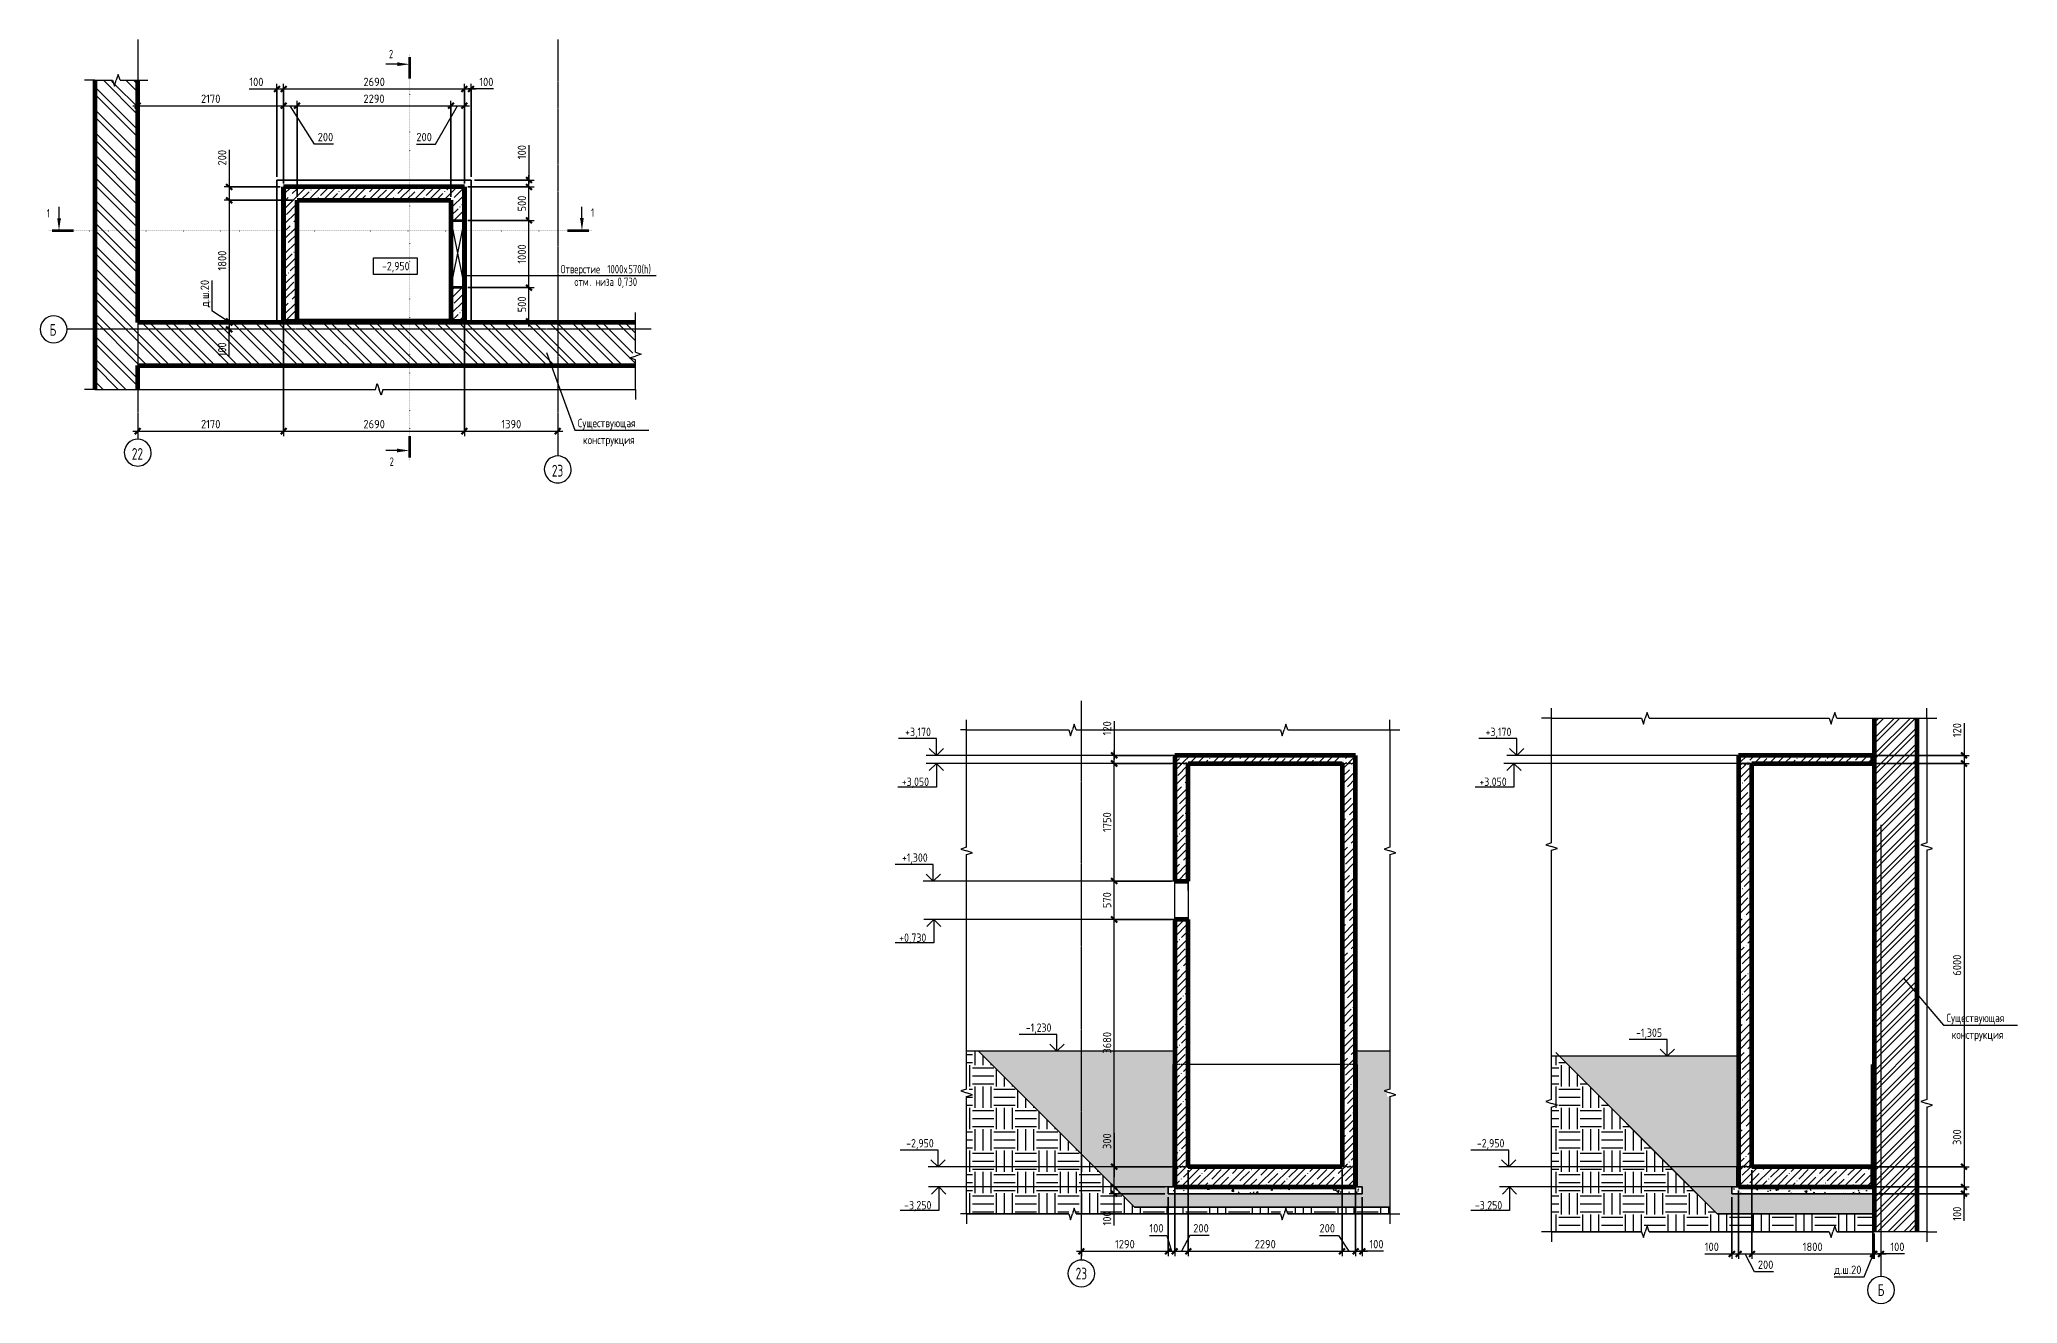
# Model space of a CAD drawing. Header units: millimetres. Extents: x 67134 to 118201, y -4983 to 13821.
# Drawn here: x 67134 to 96565, y -4983 to 13821 of the extents above; entities that cross this region are included whole.
import ezdxf

# ---------------------------------------------------------------- set-up
doc = ezdxf.new("R2010")
doc.units = ezdxf.units.MM
for name, pattern in [('01 Штриховая _4 мм_', [6, 3.5, -2.5]), ('02 Штрихпунктирная _20 мм_', [25, 20, -2.5, 0, -2.5]), ('04 Пунктир 10мм', [10, 0, -10])]:
    doc.linetypes.add(name, pattern=pattern)
for name, color, linetype, lineweight in [('AA_Dim', 7, 'Continuous', 9), ('AA_Dim-50', 7, 'Continuous', 9), ('AA_Linii', 7, 'Continuous', 9), ('AA_Oformlenie', 7, 'Continuous', 9), ('AA_Razrez', 7, 'Continuous', 9), ('AA_Vinoska', 7, 'Continuous', 9), ('AA_Visotnaya otmetka', 7, 'Continuous', 9), ('AF_Okno', 7, 'Continuous', 20), ('AF_Perekritie', 7, 'Continuous', 60), ('AF_Perekritie_Опалубка', 253, 'Continuous', 20), ('AF_Pokritie', 7, 'Continuous', 9), ('AF_Stena', 7, 'Continuous', 20), ('AF_Stena_Гидроизоляция', 253, 'Continuous', 20), ('AF_Stena_Опалубка', 253, 'Continuous', 20), ('KR_Fundament', 7, 'Continuous', 20), ('Оси', 7, 'Continuous', 9)]:
    doc.layers.add(name, color=color, linetype=linetype, lineweight=lineweight)
doc.styles.add('GOST Common', font='GOST_Common.ttf', dxfattribs={"width": 0.85, "height": 125})
doc.styles.add('ISOCPEUR', font='isocpeur.TTF', dxfattribs={"width": 0.9, "height": 125})
doc.styles.add('ISOCPEUR_1', font='isocpeur.TTF', dxfattribs={"width": 0.85, "height": 125})
doc.styles.add('ISOCPEUR_2', font='isocpeur.TTF', dxfattribs={"width": 0.75, "height": 125})
doc.styles.add('ISOCPEUR_3', font='isocpeur.TTF', dxfattribs={"width": 0.7, "height": 125})
doc.styles.add('ISOCPEUR_4', font='isocpeur.TTF', dxfattribs={"width": 0.7, "height": 175})
doc.dimstyles.new('00_Точн_3_знака__прозр_', dxfattribs={"dimscale": 304.8, "dimtxt": 125.344371, "dimasz": 0.278871, "dimexe": 0.246063, "dimexo": 0.164042, "dimgap": 0.016404, "dimtad": 1, "dimdec": 3, "dimrnd": 0.001, "dimdsep": 46, "dimtxsty": 'ISOCPEUR', "dimblk1": 'OBLIQUE', "dimblk2": 'OBLIQUE', "dimsah": 1, "dimcen": 0.09, "dimdle": 0.246063, "dimazin": 0, "dimtfac": 1, "dimtdec": 4, "dimtix": 1, "dimtmove": 0, "dimatfit": 3, "dimfxl": 1, "dimtvp": 1, "dimtolj": 1, "dimtzin": 0, "dimlwd": 18, "dimlwe": 18, "dimarcsym": 2})
doc.dimstyles.new('00_Точн_3_знака__прозр__1', dxfattribs={"dimscale": 304.8, "dimtxt": 125.344371, "dimasz": 0.278871, "dimexe": 0.246063, "dimexo": 0.164042, "dimgap": 0.016404, "dimtad": 1, "dimdec": 3, "dimrnd": 0.001, "dimdsep": 46, "dimtxsty": 'ISOCPEUR', "dimblk1": 'OBLIQUE', "dimblk2": 'OBLIQUE', "dimsah": 1, "dimcen": 0.09, "dimdle": 0.246063, "dimazin": 0, "dimtfac": 1, "dimtdec": 4, "dimtix": 1, "dimtmove": 1, "dimatfit": 3, "dimfxl": 1, "dimtvp": 1, "dimtolj": 1, "dimtzin": 0, "dimlwd": 18, "dimlwe": 18, "dimarcsym": 2})
doc.dimstyles.new('05_Округл_5мм__прозр_', dxfattribs={"dimscale": 304.8, "dimtxt": 125.344371, "dimasz": 0.278871, "dimexe": 0.246063, "dimexo": 0.164042, "dimgap": 0.016404, "dimtad": 1, "dimdec": 0, "dimrnd": 5, "dimdsep": 46, "dimtxsty": 'ISOCPEUR', "dimblk1": 'OBLIQUE', "dimblk2": 'OBLIQUE', "dimsah": 1, "dimcen": 0.09, "dimdle": 0.246063, "dimazin": 0, "dimtfac": 1, "dimtdec": 4, "dimtix": 1, "dimtmove": 1, "dimatfit": 3, "dimfxl": 1, "dimtvp": 1, "dimtolj": 1, "dimtzin": 0, "dimlwd": 18, "dimlwe": 18, "dimarcsym": 2})
doc.dimstyles.new('05_Округл_5мм__прозр__1', dxfattribs={"dimscale": 304.8, "dimtxt": 125.344371, "dimasz": 0.278871, "dimexe": 0.246063, "dimexo": 0.164042, "dimgap": 0.016404, "dimtad": 1, "dimdec": 0, "dimrnd": 5, "dimdsep": 46, "dimtxsty": 'ISOCPEUR', "dimblk1": 'OBLIQUE', "dimblk2": 'OBLIQUE', "dimsah": 1, "dimcen": 0.09, "dimdle": 0.246063, "dimazin": 0, "dimtfac": 1, "dimtdec": 4, "dimtix": 1, "dimtmove": 0, "dimatfit": 3, "dimfxl": 1, "dimtvp": 1, "dimtolj": 1, "dimtzin": 0, "dimlwd": 18, "dimlwe": 18, "dimarcsym": 2})
pattern_1 = [(45, (83295.76, -55205.68), (-112.2532, 112.2532), []), (45, (83408.01, -55205.68), (-112.2532, 112.2532), [198.438, -39.688, 1.676, -38.011])]
pattern_2 = [(135, (83295.76, -55205.68), (-168.3798, -168.3798), []), (135, (83408.01, -55205.68), (-168.3798, -168.3798), [])]
pattern_3 = [(45, (84827.83, 825), (-112.253, 112.253), []), (45, (84940.08, 825), (-112.253, 112.253), [198.438, -39.688, 1.676, -38.011])]
pattern_4 = [(45, (95137, 825), (-112.253, 112.253), []), (45, (95249.25, 825), (-112.253, 112.253), [198.437, -39.687, 1.676, -38.011])]

msp = doc.modelspace()

# ---------------------------------------------------------------- texts
at = {"layer": 'AA_Razrez', "char_height": 125, "attachment_point": 1, "style": 'ISOCPEUR_3'}
for s, insert, width in [('\\fISOCPEUR|b0|i0|c204|p34|;\\W.7;2', (72334.2204, 13668.6242), 75.759469), ('\\fISOCPEUR|b0|i0|c204|p34|;\\W.7;1', (67241.0681, 11298.4703), 53.312219), ('\\fISOCPEUR|b0|i0|c204|p34|;\\W.7;1', (75340.7253, 11308.0574), 53.312219), ('\\fISOCPEUR|b0|i0|c204|p34|;\\W.7;2', (72343.8075, 7603.4535), 75.759469)]:
    msp.add_mtext(s, dxfattribs=dict(at, insert=insert, width=width))
at = {"layer": 'AA_Vinoska', "char_height": 125, "attachment_point": 1}
for s, insert, width, style in [('Отверстие', (74887.6758, 10468.0871), 769.62, 'ISOCPEUR_2'), (' 1000', (75522.6758, 10468.0871), 369.778359, 'ISOCPEUR_2'), ('\\fISOCPEUR|b0|i0|c204|p34|;\\W.75;х', (75827.7735, 10468.0871), 81.170859, 'ISOCPEUR_2'), ('570(h)', (75894.7462, 10468.0871), 414.873281, 'ISOCPEUR_2'), ('отм', (75093.5508, 10279.7191), 273.575859, 'ISOCPEUR_2'), ('. ', (75319.2735, 10279.7191), 102.215156, 'ISOCPEUR_2'), ('низа', (75403.6094, 10279.7191), 327.689766, 'ISOCPEUR_2'), (' 0,730', (75673.9805, 10279.7191), 432.91125, 'ISOCPEUR_2'), ('Существующая', (75143.6312, 8178.0613), 1219.767531, 'GOST Common'), ('конструкция', (75220.9812, 7928.0613), 1032.373078, 'GOST Common'), ('Существующая', (95509.92, -672.1259), 1219.767531, 'GOST Common'), ('конструкция', (95587.27, -922.1259), 1032.373078, 'GOST Common')]:
    msp.add_mtext(s, dxfattribs=dict(at, insert=insert, width=width, style=style))
at = {"layer": 'AA_Visotnaya otmetka', "char_height": 125, "attachment_point": 1, "line_spacing_factor": 1.135194, "style": 'ISOCPEUR_1'}
for s, insert, width in [('-2,950', (72229.6265, 10512.6539), 479.798668), ('+3,170', (80014.2418, 3582.8398), 454.22946), ('+3,170', (88651.3947, 3582.8398), 454.22946), ('+3,050', (79963.588, 2841.341), 479.798668), ('+3,050', (88558.8789, 2841.341), 479.798668), ('+1,300', (79967.6309, 1712.8398), 454.22946), ('+0,730', (79926.0774, 521.341), 479.798668), ('-1,230', (81809.1968, -817.1602), 454.22946), ('-1,305', (90890.3783, -892.1602), 454.22946), ('-2,950', (80029.7803, -2537.1602), 479.798668), ('-2,950', (88521.9822, -2537.1602), 479.798668), ('-3,250', (79998.8807, -3458.659), 479.798668), ('-3,250', (88492.4477, -3458.659), 479.798668)]:
    msp.add_mtext(s, dxfattribs=dict(at, insert=insert, width=width))
at = {"layer": 'Оси', "char_height": 175, "attachment_point": 1, "style": 'ISOCPEUR_4'}
for s, insert, width in [('\\fISOCPEUR|b0|i0|c204|p34|;\\W.7;Б', (67283.2251, 9588.5763), 120.653969), ('22', (68507.1019, 7743.6031), 207.637062), ('23', (74757.1019, 7494.0898), 207.637062), ('23', (82551.199, -4451.0585), 207.637062), ('\\fISOCPEUR|b0|i0|c204|p34|;\\W.7;Б', (94485.4984, -4696.4344), 120.653969)]:
    msp.add_mtext(s, dxfattribs=dict(at, insert=insert, width=width))

# ---------------------------------------------------------------- blocks, each defined once
blk = doc.blocks.new('231_Отверстие прямоугольное в стене _Окно_Стена_ - Отверстие прямоугольное с обрамлением-4060099-Схема расположения форшахты в_о 22-23_Б')
at = {"layer": 'AA_Oformlenie', "lineweight": 35}
for p, q in [((-375, -100), (-375, 100)), ((-375, 100), (625, 100)), ((625, 100), (625, -100)), ((625, -100), (-375, -100))]:
    blk.add_line(p, q, dxfattribs=at)
at = {"layer": 'AA_Oformlenie'}
for p, q in [((-375, 100), (-375, -100)), ((625, 100), (-375, 100)), ((625, 100), (-375, -100)), ((-375, 100), (625, -100)), ((625, 100), (625, -100)), ((-375, -100), (625, -100))]:
    blk.add_line(p, q, dxfattribs=at)
at = {"layer": 'AF_Okno', "lineweight": 9}
for p, q in [((482.5, 100), (-375, 100)), ((625, 100), (482.5, 100)), ((-375, -100), (-232.5, -100)), ((-232.5, -100), (625, -100))]:
    blk.add_line(p, q, dxfattribs=at)
blk = doc.blocks.new('011_ЛинияОбрыва _ЭлУзла_Линия_ - Тип 1-4027344-Схема расположения форшахты в_о 22-23_Б')
at = {"layer": 'AA_Oformlenie'}
for p, q in [((0, 0), (4177, 0)), ((4288, 0), (8044, 0))]:
    blk.add_line(p, q, dxfattribs=at)
blk = doc.blocks.new('011_ЛинияОбрыва _ЭлУзла_Линия_ - Тип 1-4027318-Схема расположения форшахты в_о 22-23_Б')
at = {"layer": 'AA_Oformlenie'}
for p, q in [((0, 0), (442, 0)), ((554, 0), (995, 0))]:
    blk.add_line(p, q, dxfattribs=at)
blk = doc.blocks.new('011_ЛинияОбрыва _ЭлУзла_Линия_ - Тип 1-4027516-Схема расположения форшахты в_о 22-23_Б')
at = {"layer": 'AA_Oformlenie'}
for p, q in [((0, 0), (265, 0)), ((376, 0), (640, 0))]:
    blk.add_line(p, q, dxfattribs=at)
blk = doc.blocks.new('DIMBLOCK1-Схема расположения форшахты в_о 22-23_Б')
at = {"layer": 'AA_Dim-50', "lineweight": 18}
for p, q in [((70765, 9580), (70765, 7919)), ((70765, 7994), (70765, 9580)), ((68520, 7994), (70765, 7994)), ((68595, 8004), (68595, 7919)), ((68595, 7994), (68595, 8004))]:
    blk.add_line(p, q, dxfattribs=at)
at = {"layer": 'AA_Dim-50', "lineweight": 30}
for p, q in [((68595, 7994), (68553, 7952)), ((68595, 7994), (68638, 8037)), ((70765, 7994), (70723, 7952)), ((70765, 7994), (70808, 8037))]:
    blk.add_line(p, q, dxfattribs=at)
at = {"layer": 'AA_Dim-50', "color": 0, "lineweight": 18, "insert": (69536, 8162), "char_height": 125, "width": 346.23, "attachment_point": 1, "line_spacing_factor": 1.135194, "style": 'ISOCPEUR'}
blk.add_mtext('2170', dxfattribs=at)
blk = doc.blocks.new('_Oblique')
at = {"color": 0, "linetype": 'ByBlock', "lineweight": -2}
blk.add_line((-0.5, -0.5), (0.5, 0.5), dxfattribs=at)
blk = doc.blocks.new('DIMBLOCK2-Схема расположения форшахты в_о 22-23_Б')
at = {"layer": 'AA_Dim-50', "lineweight": 18}
for p, q in [((70765, 9580), (70765, 7919)), ((70765, 7994), (70765, 9580)), ((73455, 9580), (73455, 7919)), ((73455, 7994), (73455, 9580)), ((70765, 7994), (73455, 7994))]:
    blk.add_line(p, q, dxfattribs=at)
at = {"layer": 'AA_Dim-50', "lineweight": 30}
for p, q in [((70765, 7994), (70723, 7952)), ((70765, 7994), (70808, 8037)), ((73455, 7994), (73413, 7952)), ((73455, 7994), (73498, 8037))]:
    blk.add_line(p, q, dxfattribs=at)
at = {"layer": 'AA_Dim-50', "color": 0, "lineweight": 18, "insert": (71954, 8162), "char_height": 125, "width": 374.61, "attachment_point": 1, "line_spacing_factor": 1.135194, "style": 'ISOCPEUR'}
blk.add_mtext('2690', dxfattribs=at)
blk = doc.blocks.new('DIMBLOCK3-Схема расположения форшахты в_о 22-23_Б')
at = {"layer": 'AA_Dim-50', "lineweight": 18}
for p, q in [((73455, 9580), (73455, 7919)), ((73455, 7994), (73455, 9580)), ((73455, 7994), (74920, 7994)), ((74845, 8004), (74845, 7919)), ((74845, 7994), (74845, 8004))]:
    blk.add_line(p, q, dxfattribs=at)
at = {"layer": 'AA_Dim-50', "lineweight": 30}
for p, q in [((73455, 7994), (73413, 7952)), ((73455, 7994), (73498, 8037)), ((74845, 7994), (74803, 7952)), ((74845, 7994), (74888, 8037))]:
    blk.add_line(p, q, dxfattribs=at)
at = {"layer": 'AA_Dim-50', "color": 0, "lineweight": 18, "insert": (74006, 8162), "char_height": 125, "width": 346.23, "attachment_point": 1, "line_spacing_factor": 1.135194, "style": 'ISOCPEUR'}
blk.add_mtext('1390', dxfattribs=at)
blk = doc.blocks.new('DIMBLOCK4-Схема расположения форшахты в_о 22-23_Б')
at = {"layer": 'AA_Dim-50', "lineweight": 18}
for p, q in [((69956, 12182), (69956, 11898)), ((69956, 11898), (69956, 11530)), ((70715, 11630), (69881, 11630)), ((69956, 11705), (69956, 11430)), ((69956, 11630), (70715, 11630)), ((70915, 11430), (69881, 11430)), ((69956, 11430), (70915, 11430))]:
    blk.add_line(p, q, dxfattribs=at)
at = {"layer": 'AA_Dim-50', "lineweight": 30}
for p, q in [((69956, 11630), (69913, 11672)), ((69956, 11630), (69998, 11587)), ((69956, 11430), (69913, 11472)), ((69956, 11430), (69998, 11387))]:
    blk.add_line(p, q, dxfattribs=at)
at = {"layer": 'AA_Dim-50', "color": 0, "lineweight": 18, "insert": (69788, 11948), "char_height": 125, "width": 280.96, "attachment_point": 1, "rotation": 90, "line_spacing_factor": 1.135194, "style": 'ISOCPEUR'}
blk.add_mtext('200', dxfattribs=at)
blk = doc.blocks.new('DIMBLOCK5-Схема расположения форшахты в_о 22-23_Б')
at = {"layer": 'AA_Dim-50', "lineweight": 18}
for p, q in [((70915, 11430), (69881, 11430)), ((69956, 11430), (69956, 9629)), ((69956, 11430), (70915, 11430)), ((70715, 9629), (69881, 9629)), ((69956, 9629), (70715, 9629))]:
    blk.add_line(p, q, dxfattribs=at)
at = {"layer": 'AA_Dim-50', "lineweight": 30}
for p, q in [((69956, 11430), (69913, 11472)), ((69956, 11430), (69998, 11387)), ((69956, 9629), (69913, 9672)), ((69956, 9629), (69998, 9587))]:
    blk.add_line(p, q, dxfattribs=at)
at = {"layer": 'AA_Dim-50', "color": 0, "lineweight": 18, "insert": (69788, 10385), "char_height": 125, "width": 346.23, "attachment_point": 1, "rotation": 90, "line_spacing_factor": 1.135194, "style": 'ISOCPEUR'}
blk.add_mtext('1800', dxfattribs=at)
blk = doc.blocks.new('DIMBLOCK6-Схема расположения форшахты в_о 22-23_Б')
at = {"layer": 'AA_Dim-50', "lineweight": 18}
for p, q in [((69698, 10238), (69698, 9788)), ((69698, 9788), (69956, 9620)), ((70715, 9629), (69881, 9629)), ((69966, 9610), (69881, 9610)), ((69956, 9629), (69956, 9610)), ((69956, 9629), (70715, 9629)), ((69956, 9610), (69966, 9610))]:
    blk.add_line(p, q, dxfattribs=at)
at = {"layer": 'AA_Dim-50', "lineweight": 30}
for p, q in [((69956, 9629), (69913, 9672)), ((69956, 9610), (69913, 9652)), ((69956, 9629), (69998, 9587)), ((69956, 9610), (69998, 9567))]:
    blk.add_line(p, q, dxfattribs=at)
at = {"layer": 'AA_Dim-50', "color": 0, "lineweight": 18, "insert": (69530, 9838), "char_height": 125, "width": 479.62, "attachment_point": 1, "rotation": 90, "line_spacing_factor": 1.135194, "style": 'ISOCPEUR'}
blk.add_mtext('д.ш.20', dxfattribs=at)
blk = doc.blocks.new('DIMBLOCK7-Схема расположения форшахты в_о 22-23_Б')
at = {"layer": 'AA_Dim-50', "lineweight": 18}
for p, q in [((69966, 9610), (69881, 9610)), ((69966, 9510), (69881, 9510)), ((69956, 9610), (69956, 9435)), ((69956, 9610), (69966, 9610)), ((69956, 9366), (69956, 9560)), ((69956, 9510), (69966, 9510)), ((69956, 9106), (69956, 9366))]:
    blk.add_line(p, q, dxfattribs=at)
at = {"layer": 'AA_Dim-50', "lineweight": 30}
for p, q in [((69956, 9610), (69913, 9652)), ((69956, 9510), (69913, 9552)), ((69956, 9610), (69998, 9567)), ((69956, 9510), (69998, 9467))]:
    blk.add_line(p, q, dxfattribs=at)
at = {"layer": 'AA_Dim-50', "color": 0, "lineweight": 18, "insert": (69788, 9106), "char_height": 125, "width": 252.58, "attachment_point": 1, "rotation": 90, "line_spacing_factor": 1.135194, "style": 'ISOCPEUR'}
blk.add_mtext('100', dxfattribs=at)
blk = doc.blocks.new('Высотные отметки - Рамка вверх-400294-Схема расположения форшахты в_о 22-23_Б')
at = {"layer": 'AA_Vinoska'}
for p, q in [((-13, 0), (-13, 5)), ((-13, 5), (0, 5)), ((0, 0), (-13, 0)), ((0, 5), (0, 0))]:
    blk.add_line(p, q, dxfattribs=at)
blk = doc.blocks.new('DIMBLOCK8-Схема расположения форшахты в_о 22-23_Б')
at = {"layer": 'AA_Dim-50', "lineweight": 18}
for p, q in [((68520, 12836), (70765, 12836)), ((68595, 12846), (68595, 12761)), ((68595, 12836), (68595, 12846)), ((70765, 11680), (70765, 12911)), ((70765, 12836), (70765, 11680))]:
    blk.add_line(p, q, dxfattribs=at)
at = {"layer": 'AA_Dim-50', "lineweight": 30}
for p, q in [((68595, 12836), (68553, 12793)), ((68595, 12836), (68638, 12878)), ((70765, 12836), (70723, 12793)), ((70765, 12836), (70808, 12878))]:
    blk.add_line(p, q, dxfattribs=at)
at = {"layer": 'AA_Dim-50', "color": 0, "lineweight": 18, "insert": (69536, 13003), "char_height": 125, "width": 346.23, "attachment_point": 1, "line_spacing_factor": 1.135194, "style": 'ISOCPEUR'}
blk.add_mtext('2170', dxfattribs=at)
blk = doc.blocks.new('DIMBLOCK9-Схема расположения форшахты в_о 22-23_Б')
at = {"layer": 'AA_Dim-50', "lineweight": 30}
for p, q in [((70765, 12836), (70723, 12793)), ((70765, 12836), (70808, 12878)), ((70965, 12836), (70923, 12793)), ((70965, 12836), (71008, 12878))]:
    blk.add_line(p, q, dxfattribs=at)
at = {"layer": 'AA_Dim-50', "lineweight": 18}
for p, q in [((70765, 11680), (70765, 12911)), ((70765, 12836), (70965, 12836)), ((70765, 12836), (70765, 11680)), ((71223, 12266), (70865, 12836)), ((70965, 11480), (70965, 12911)), ((70965, 12836), (70965, 11480)), ((71507, 12266), (71223, 12266))]:
    blk.add_line(p, q, dxfattribs=at)
at = {"layer": 'AA_Dim-50', "color": 0, "lineweight": 18, "insert": (71273, 12433), "char_height": 125, "width": 280.96, "attachment_point": 1, "line_spacing_factor": 1.135194, "style": 'ISOCPEUR'}
blk.add_mtext('200', dxfattribs=at)
blk = doc.blocks.new('DIMBLOCK10-Схема расположения форшахты в_о 22-23_Б')
at = {"layer": 'AA_Dim-50', "lineweight": 30}
for p, q in [((70965, 12836), (70923, 12793)), ((70965, 12836), (71008, 12878)), ((73255, 12836), (73213, 12793)), ((73255, 12836), (73298, 12878))]:
    blk.add_line(p, q, dxfattribs=at)
at = {"layer": 'AA_Dim-50', "lineweight": 18}
for p, q in [((70965, 11480), (70965, 12911)), ((70965, 12836), (73255, 12836)), ((70965, 12836), (70965, 11480)), ((73255, 11480), (73255, 12911)), ((73255, 12836), (73255, 11480))]:
    blk.add_line(p, q, dxfattribs=at)
at = {"layer": 'AA_Dim-50', "color": 0, "lineweight": 18, "insert": (71954, 13003), "char_height": 125, "width": 374.61, "attachment_point": 1, "line_spacing_factor": 1.135194, "style": 'ISOCPEUR'}
blk.add_mtext('2290', dxfattribs=at)
blk = doc.blocks.new('DIMBLOCK11-Схема расположения форшахты в_о 22-23_Б')
at = {"layer": 'AA_Dim-50', "lineweight": 18}
for p, q in [((73026, 12266), (73355, 12836)), ((73255, 11480), (73255, 12911)), ((73255, 12836), (73530, 12836)), ((73255, 12836), (73255, 11480)), ((73455, 11680), (73455, 12911)), ((73455, 12836), (73455, 11680)), ((72741, 12266), (73026, 12266))]:
    blk.add_line(p, q, dxfattribs=at)
at = {"layer": 'AA_Dim-50', "lineweight": 30}
for p, q in [((73255, 12836), (73213, 12793)), ((73255, 12836), (73298, 12878)), ((73455, 12836), (73413, 12793)), ((73455, 12836), (73498, 12878))]:
    blk.add_line(p, q, dxfattribs=at)
at = {"layer": 'AA_Dim-50', "color": 0, "lineweight": 18, "insert": (72741, 12433), "char_height": 125, "width": 280.96, "attachment_point": 1, "line_spacing_factor": 1.135194, "style": 'ISOCPEUR'}
blk.add_mtext('200', dxfattribs=at)
blk = doc.blocks.new('010_Текст с выноской - Текст 2 строки-4027658-Схема расположения форшахты в_о 22-23_Б')
at = {"layer": 'AA_Vinoska'}
blk.add_line((-11, 0), (11, 0), dxfattribs=at)
blk = doc.blocks.new('DIMBLOCK12-Схема расположения форшахты в_о 22-23_Б')
at = {"layer": 'AA_Dim-50', "lineweight": 18}
for p, q in [((73505, 10130), (74492, 10130)), ((74417, 10130), (73505, 10130)), ((74417, 9554), (74417, 10130)), ((73505, 9629), (74492, 9629)), ((74417, 9629), (73505, 9629))]:
    blk.add_line(p, q, dxfattribs=at)
at = {"layer": 'AA_Dim-50', "lineweight": 30}
for p, q in [((74417, 10130), (74374, 10172)), ((74417, 10130), (74459, 10087)), ((74417, 9629), (74374, 9672)), ((74417, 9629), (74459, 9587))]:
    blk.add_line(p, q, dxfattribs=at)
at = {"layer": 'AA_Dim-50', "color": 0, "lineweight": 18, "insert": (74249, 9763), "char_height": 125, "width": 280.96, "attachment_point": 1, "rotation": 90, "line_spacing_factor": 1.135194, "style": 'ISOCPEUR'}
blk.add_mtext('500', dxfattribs=at)
blk = doc.blocks.new('DIMBLOCK13-Схема расположения форшахты в_о 22-23_Б')
at = {"layer": 'AA_Dim-50', "lineweight": 18}
for p, q in [((73505, 11130), (74492, 11130)), ((74417, 11130), (73505, 11130)), ((74417, 10130), (74417, 11130)), ((73505, 10130), (74492, 10130)), ((74417, 10130), (73505, 10130))]:
    blk.add_line(p, q, dxfattribs=at)
at = {"layer": 'AA_Dim-50', "lineweight": 30}
for p, q in [((74417, 11130), (74374, 11172)), ((74417, 11130), (74459, 11087)), ((74417, 10130), (74374, 10172)), ((74417, 10130), (74459, 10087))]:
    blk.add_line(p, q, dxfattribs=at)
at = {"layer": 'AA_Dim-50', "color": 0, "lineweight": 18, "insert": (74249, 10486), "char_height": 125, "width": 346.23, "attachment_point": 1, "rotation": 90, "line_spacing_factor": 1.135194, "style": 'ISOCPEUR'}
blk.add_mtext('1000', dxfattribs=at)
blk = doc.blocks.new('DIMBLOCK14-Схема расположения форшахты в_о 22-23_Б')
at = {"layer": 'AA_Dim-50', "lineweight": 18}
for p, q in [((73505, 11630), (74492, 11630)), ((74417, 11630), (73505, 11630)), ((74417, 11130), (74417, 11630)), ((73505, 11130), (74492, 11130)), ((74417, 11130), (73505, 11130))]:
    blk.add_line(p, q, dxfattribs=at)
at = {"layer": 'AA_Dim-50', "lineweight": 30}
for p, q in [((74417, 11630), (74374, 11672)), ((74417, 11630), (74459, 11587)), ((74417, 11130), (74374, 11172)), ((74417, 11130), (74459, 11087))]:
    blk.add_line(p, q, dxfattribs=at)
at = {"layer": 'AA_Dim-50', "color": 0, "lineweight": 18, "insert": (74249, 11263), "char_height": 125, "width": 280.96, "attachment_point": 1, "rotation": 90, "line_spacing_factor": 1.135194, "style": 'ISOCPEUR'}
blk.add_mtext('500', dxfattribs=at)
blk = doc.blocks.new('DIMBLOCK15-Схема расположения форшахты в_о 22-23_Б')
at = {"layer": 'AA_Dim-50', "lineweight": 18}
for p, q in [((74417, 12252), (74417, 11991)), ((74417, 11991), (74417, 11680)), ((74417, 11630), (74417, 11805)), ((73505, 11630), (74492, 11630)), ((74417, 11630), (73505, 11630)), ((73605, 11730), (74492, 11730)), ((74417, 11730), (73605, 11730))]:
    blk.add_line(p, q, dxfattribs=at)
at = {"layer": 'AA_Dim-50', "lineweight": 30}
for p, q in [((74417, 11730), (74374, 11772)), ((74417, 11630), (74374, 11672)), ((74417, 11730), (74459, 11687)), ((74417, 11630), (74459, 11587))]:
    blk.add_line(p, q, dxfattribs=at)
at = {"layer": 'AA_Dim-50', "color": 0, "lineweight": 18, "insert": (74249, 12041), "char_height": 125, "width": 252.58, "attachment_point": 1, "rotation": 90, "line_spacing_factor": 1.135194, "style": 'ISOCPEUR'}
blk.add_mtext('100', dxfattribs=at)
blk = doc.blocks.new('042_М_Отверстия - Позиция и размер-2808408-Схема расположения форшахты в_о 22-23_Б')
at = {"layer": 'AA_Vinoska'}
blk.add_line((-15, 0), (15, 0), dxfattribs=at)
blk = doc.blocks.new('Разрез - Номер узла_ сзади-394133-Схема расположения форшахты в_о 22-23_Б')
at = {"layer": 'AA_Razrez'}
for points in [[(7.33, 0.4), (7.33, -0.39), (0.87, -0.39), (0.87, 0.4)], [(3.5, -3.53), (2.5, -3.53), (3, 0)]]:
    blk.add_hatch(color=256, dxfattribs=at).paths.add_polyline_path(points)
for p, q in [((2.5, -3.53), (3.5, -3.53)), ((3, -3), (3, -7.1))]:
    blk.add_line(p, q, dxfattribs=at)
blk = doc.blocks.new('Разрез - Номер узла_ спереди-394134-Схема расположения форшахты в_о 22-23_Б')
at = {"layer": 'AA_Razrez'}
for points in [[(7.33, 0.4), (7.33, -0.39), (0.87, -0.39), (0.87, 0.4)], [(3.5, -3.53), (2.5, -3.53), (3, 0)]]:
    blk.add_hatch(color=256, dxfattribs=at).paths.add_polyline_path(points)
for p, q in [((2.5, -3.53), (3.5, -3.53)), ((3, -3), (3, -7.1))]:
    blk.add_line(p, q, dxfattribs=at)
blk = doc.blocks.new('DIMBLOCK16-Схема расположения форшахты в_о 22-23_Б')
at = {"layer": 'AA_Dim-50', "lineweight": 18}
for p, q in [((70255, 13086), (70515, 13086)), ((70515, 13086), (70715, 13086)), ((70590, 13086), (70765, 13086)), ((70665, 11780), (70665, 13161)), ((70665, 13086), (70665, 11780)), ((70765, 11680), (70765, 13161)), ((70765, 13086), (70765, 11680))]:
    blk.add_line(p, q, dxfattribs=at)
at = {"layer": 'AA_Dim-50', "lineweight": 30}
for p, q in [((70665, 13086), (70623, 13043)), ((70665, 13086), (70708, 13128)), ((70765, 13086), (70723, 13043)), ((70765, 13086), (70808, 13128))]:
    blk.add_line(p, q, dxfattribs=at)
at = {"layer": 'AA_Dim-50', "color": 0, "lineweight": 18, "insert": (70255, 13253), "char_height": 125, "width": 252.58, "attachment_point": 1, "line_spacing_factor": 1.135194, "style": 'ISOCPEUR'}
blk.add_mtext('100', dxfattribs=at)
blk = doc.blocks.new('DIMBLOCK17-Схема расположения форшахты в_о 22-23_Б')
at = {"layer": 'AA_Dim-50', "lineweight": 30}
for p, q in [((70765, 13086), (70723, 13043)), ((70765, 13086), (70808, 13128)), ((73455, 13086), (73413, 13043)), ((73455, 13086), (73498, 13128))]:
    blk.add_line(p, q, dxfattribs=at)
at = {"layer": 'AA_Dim-50', "lineweight": 18}
for p, q in [((70765, 11680), (70765, 13161)), ((70765, 13086), (73455, 13086)), ((70765, 13086), (70765, 11680)), ((73455, 11680), (73455, 13161)), ((73455, 13086), (73455, 11680))]:
    blk.add_line(p, q, dxfattribs=at)
at = {"layer": 'AA_Dim-50', "color": 0, "lineweight": 18, "insert": (71954, 13253), "char_height": 125, "width": 374.61, "attachment_point": 1, "line_spacing_factor": 1.135194, "style": 'ISOCPEUR'}
blk.add_mtext('2690', dxfattribs=at)
blk = doc.blocks.new('DIMBLOCK18-Схема расположения форшахты в_о 22-23_Б')
at = {"layer": 'AA_Dim-50', "lineweight": 30}
for p, q in [((73455, 13086), (73413, 13043)), ((73455, 13086), (73498, 13128)), ((73555, 13086), (73513, 13043)), ((73555, 13086), (73598, 13128))]:
    blk.add_line(p, q, dxfattribs=at)
at = {"layer": 'AA_Dim-50', "lineweight": 18}
for p, q in [((73455, 11680), (73455, 13161)), ((73455, 13086), (73630, 13086)), ((73455, 13086), (73455, 11680)), ((73627, 13086), (73505, 13086)), ((73555, 11780), (73555, 13161)), ((73555, 13086), (73555, 11780)), ((73888, 13086), (73627, 13086))]:
    blk.add_line(p, q, dxfattribs=at)
at = {"layer": 'AA_Dim-50', "color": 0, "lineweight": 18, "insert": (73677, 13253), "char_height": 125, "width": 252.58, "attachment_point": 1, "line_spacing_factor": 1.135194, "style": 'ISOCPEUR'}
blk.add_mtext('100', dxfattribs=at)
blk = doc.blocks.new('Ось сетки - d_4мм-2765513-Схема расположения форшахты в_о 22-23_Б')
at = {"layer": 'Оси'}
for start, end in [(360, 180), (360, 180), (180, 360), (180, 360)]:
    blk.add_arc((0, 0), 4, start, end, dxfattribs=at)
blk = doc.blocks.new('231_Отверстие прямоугольное в стене _Окно_Стена_ - Отверстие прямоугольное с обрамлением-4060099-1-1 Опалубка')
at = {"layer": 'AF_Okno', "lineweight": 9}
for p, q in [((-73455, 1158), (-73455, 1274)), ((-73255, 1159), (-73255, 1300)), ((-73455, 730), (-73455, 1158))]:
    blk.add_line(p, q, dxfattribs=at)
blk = doc.blocks.new('Последовательность узлов - 3мм масшт20 маскировка-904226-1-1 Опалубка')
at = {"layer": 'AA_Oformlenie'}
for p, q in [((-70965, 3050), (-70953, 3062)), ((-70928, 3038), (-70953, 3062)), ((-70915, 3050), (-70928, 3038)), ((-70915, 3050), (-70903, 3062)), ((-70878, 3038), (-70903, 3062)), ((-70865, 3050), (-70878, 3038)), ((-70865, 3050), (-70853, 3062)), ((-70828, 3038), (-70853, 3062)), ((-70815, 3050), (-70828, 3038)), ((-70815, 3050), (-70803, 3062)), ((-70778, 3038), (-70803, 3062)), ((-70765, 3050), (-70778, 3038))]:
    blk.add_line(p, q, dxfattribs=at)
blk = doc.blocks.new('011_Прямоугольник обрыва _ЭлУзла_ - 011_Прямоугольник обрыва _ЭлУзла_-4124528-1-1 Опалубка')
at = {"layer": 'AA_Oformlenie'}
for p, q in [((-76553, 1806), (-76553, 3550)), ((-76553, 3550), (-75033, 3550)), ((-74922, 3550), (-71884, 3550)), ((-71773, 3550), (-70255, 3550)), ((-70255, 3550), (-70255, 1806)), ((-76553, -1794), (-76553, 1695)), ((-70255, 1695), (-70255, -1794)), ((-76553, -3650), (-76553, -1905)), ((-70255, -1905), (-70255, -3650)), ((-75033, -3650), (-76553, -3650)), ((-71884, -3650), (-74922, -3650)), ((-70255, -3650), (-71773, -3650))]:
    blk.add_line(p, q, dxfattribs=at)
blk = doc.blocks.new('Последовательность узлов - 3мм масшт20 маскировка-904226-2-2 Опалубка')
at = {"layer": 'AA_Oformlenie'}
for p, q in [((-11630, 3050), (-11617.5, 3062.5)), ((-11617.5, 3062.5), (-11592.5, 3037.5)), ((-11580, 3050), (-11592.5, 3037.5)), ((-11580, 3050), (-11567.5, 3062.5)), ((-11567.5, 3062.5), (-11542.5, 3037.5)), ((-11530, 3050), (-11542.5, 3037.5)), ((-11530, 3050), (-11517.5, 3062.5)), ((-11517.5, 3062.5), (-11492.5, 3037.5)), ((-11480, 3050), (-11492.5, 3037.5)), ((-11480, 3050), (-11467.5, 3062.5)), ((-11467.5, 3062.5), (-11442.5, 3037.5)), ((-11430, 3050), (-11442.5, 3037.5))]:
    blk.add_line(p, q, dxfattribs=at)
blk = doc.blocks.new('011_Прямоугольник обрыва _ЭлУзла_ - 011_Прямоугольник обрыва _ЭлУзла_-4125212-2-2 Опалубка')
at = {"layer": 'AA_Oformlenie'}
for p, q in [((-14413, 1870), (-14413, 3725)), ((-14413, 3725), (-13072, 3725)), ((-12961, 3725), (-10281, 3725)), ((-10169, 3725), (-8830, 3725)), ((-8830, 3725), (-8830, 1870)), ((-14413, -1950), (-14413, 1759)), ((-8830, 1759), (-8830, -1950)), ((-14413, -3917), (-14413, -2062)), ((-8830, -2062), (-8830, -3917)), ((-13072, -3917), (-14413, -3917)), ((-10281, -3917), (-12961, -3917)), ((-8830, -3917), (-10169, -3917))]:
    blk.add_line(p, q, dxfattribs=at)
blk = doc.blocks.new('DIMBLOCK19-1-1 Опалубка')
at = {"layer": 'AA_Dim-50', "lineweight": 18}
for p, q in [((83927, -3400), (83927, -4281)), ((83927, -4206), (83927, -3400)), ((82562, -4206), (83927, -4206)), ((82637, -4195), (82637, -4281)), ((82637, -4206), (82637, -4195))]:
    blk.add_line(p, q, dxfattribs=at)
at = {"layer": 'AA_Dim-50', "lineweight": 30}
for p, q in [((82637, -4206), (82594, -4248)), ((82637, -4206), (82679, -4163)), ((83927, -4206), (83884, -4248)), ((83927, -4206), (83969, -4163))]:
    blk.add_line(p, q, dxfattribs=at)
at = {"layer": 'AA_Dim-50', "color": 0, "lineweight": 18, "insert": (83138, -4038), "char_height": 125, "width": 346.23, "attachment_point": 1, "line_spacing_factor": 1.135194, "style": 'ISOCPEUR'}
blk.add_mtext('1290', dxfattribs=at)
blk = doc.blocks.new('DIMBLOCK20-1-1 Опалубка')
at = {"layer": 'AA_Dim-50', "lineweight": 18}
for p, q in [((84027, -3000), (84027, -4281)), ((84027, -4206), (84027, -3000)), ((83927, -3400), (83927, -4281)), ((83927, -4206), (83927, -3400)), ((83649, -3970), (83910, -3970)), ((83910, -3970), (83977, -4206)), ((83927, -4206), (84027, -4206))]:
    blk.add_line(p, q, dxfattribs=at)
at = {"layer": 'AA_Dim-50', "lineweight": 30}
for p, q in [((83927, -4206), (83884, -4248)), ((83927, -4206), (83969, -4163)), ((84027, -4206), (83984, -4248)), ((84027, -4206), (84069, -4163))]:
    blk.add_line(p, q, dxfattribs=at)
at = {"layer": 'AA_Dim-50', "color": 0, "lineweight": 18, "insert": (83649, -3802), "char_height": 125, "width": 252.58, "attachment_point": 1, "line_spacing_factor": 1.135194, "style": 'ISOCPEUR'}
blk.add_mtext('100', dxfattribs=at)
blk = doc.blocks.new('DIMBLOCK21-1-1 Опалубка')
at = {"layer": 'AA_Dim-50', "lineweight": 18}
for p, q in [((84027, -3000), (84027, -4281)), ((84027, -4206), (84027, -3000)), ((84227, -3000), (84227, -4281)), ((84227, -4206), (84227, -3000)), ((84251, -3970), (84127, -4206)), ((84536, -3970), (84251, -3970)), ((84027, -4206), (84227, -4206))]:
    blk.add_line(p, q, dxfattribs=at)
at = {"layer": 'AA_Dim-50', "lineweight": 30}
for p, q in [((84027, -4206), (83984, -4248)), ((84027, -4206), (84069, -4163)), ((84227, -4206), (84184, -4248)), ((84227, -4206), (84269, -4163))]:
    blk.add_line(p, q, dxfattribs=at)
at = {"layer": 'AA_Dim-50', "color": 0, "lineweight": 18, "insert": (84301, -3802), "char_height": 125, "width": 280.96, "attachment_point": 1, "line_spacing_factor": 1.135194, "style": 'ISOCPEUR'}
blk.add_mtext('200', dxfattribs=at)
blk = doc.blocks.new('DIMBLOCK22-1-1 Опалубка')
at = {"layer": 'AA_Dim-50', "lineweight": 18}
for p, q in [((84227, -3000), (84227, -4281)), ((84227, -4206), (84227, -3000)), ((86517, -3000), (86517, -4281)), ((86517, -4206), (86517, -3000)), ((84227, -4206), (86517, -4206))]:
    blk.add_line(p, q, dxfattribs=at)
at = {"layer": 'AA_Dim-50', "lineweight": 30}
for p, q in [((84227, -4206), (84184, -4248)), ((84227, -4206), (84269, -4163)), ((86517, -4206), (86474, -4248)), ((86517, -4206), (86559, -4163))]:
    blk.add_line(p, q, dxfattribs=at)
at = {"layer": 'AA_Dim-50', "color": 0, "lineweight": 18, "insert": (85216, -4038), "char_height": 125, "width": 374.61, "attachment_point": 1, "line_spacing_factor": 1.135194, "style": 'ISOCPEUR'}
blk.add_mtext('2290', dxfattribs=at)
blk = doc.blocks.new('DIMBLOCK23-1-1 Опалубка')
at = {"layer": 'AA_Dim-50', "lineweight": 18}
for p, q in [((86517, -3000), (86517, -4281)), ((86517, -4206), (86517, -3000)), ((86717, -3000), (86717, -4281)), ((86717, -4206), (86717, -3000)), ((86180, -3970), (86464, -3970)), ((86464, -3970), (86617, -4206)), ((86517, -4206), (86717, -4206))]:
    blk.add_line(p, q, dxfattribs=at)
at = {"layer": 'AA_Dim-50', "lineweight": 30}
for p, q in [((86517, -4206), (86474, -4248)), ((86517, -4206), (86559, -4163)), ((86717, -4206), (86674, -4248)), ((86717, -4206), (86759, -4163))]:
    blk.add_line(p, q, dxfattribs=at)
at = {"layer": 'AA_Dim-50', "color": 0, "lineweight": 18, "insert": (86180, -3802), "char_height": 125, "width": 280.96, "attachment_point": 1, "line_spacing_factor": 1.135194, "style": 'ISOCPEUR'}
blk.add_mtext('200', dxfattribs=at)
blk = doc.blocks.new('DIMBLOCK24-1-1 Опалубка')
at = {"layer": 'AA_Dim-50', "lineweight": 18}
for p, q in [((86717, -3000), (86717, -4281)), ((86717, -4206), (86717, -3000)), ((86817, -3400), (86817, -4281)), ((86817, -4206), (86817, -3400)), ((86717, -4206), (86892, -4206)), ((86872, -4206), (86767, -4206)), ((87133, -4206), (86872, -4206))]:
    blk.add_line(p, q, dxfattribs=at)
at = {"layer": 'AA_Dim-50', "lineweight": 30}
for p, q in [((86717, -4206), (86674, -4248)), ((86717, -4206), (86759, -4163)), ((86817, -4206), (86774, -4248)), ((86817, -4206), (86859, -4163))]:
    blk.add_line(p, q, dxfattribs=at)
at = {"layer": 'AA_Dim-50', "color": 0, "lineweight": 18, "insert": (86922, -4038), "char_height": 125, "width": 252.58, "attachment_point": 1, "line_spacing_factor": 1.135194, "style": 'ISOCPEUR'}
blk.add_mtext('100', dxfattribs=at)
blk = doc.blocks.new('DIMBLOCK25-1-1 Опалубка')
at = {"layer": 'AA_Dim-50', "lineweight": 30}
for p, q in [((83124, -3250), (83082, -3208)), ((83124, -3350), (83082, -3308)), ((83124, -3250), (83167, -3292)), ((83124, -3350), (83167, -3392))]:
    blk.add_line(p, q, dxfattribs=at)
at = {"layer": 'AA_Dim-50', "lineweight": 18}
for p, q in [((83877, -3250), (83049, -3250)), ((83877, -3350), (83049, -3350)), ((83124, -3425), (83124, -3250)), ((83124, -3250), (83877, -3250)), ((83124, -3563), (83124, -3300)), ((83124, -3350), (83877, -3350)), ((83124, -3823), (83124, -3563))]:
    blk.add_line(p, q, dxfattribs=at)
at = {"layer": 'AA_Dim-50', "color": 0, "lineweight": 18, "insert": (82956, -3823), "char_height": 125, "width": 252.58, "attachment_point": 1, "rotation": 90, "line_spacing_factor": 1.135194, "style": 'ISOCPEUR'}
blk.add_mtext('100', dxfattribs=at)
blk = doc.blocks.new('DIMBLOCK26-1-1 Опалубка')
at = {"layer": 'AA_Dim-50', "lineweight": 18}
for p, q in [((83124, -2451), (83124, -2735)), ((83124, -2735), (83124, -3100)), ((83977, -2950), (83049, -2950)), ((83124, -3250), (83124, -2950)), ((83124, -2950), (83977, -2950)), ((83877, -3250), (83049, -3250)), ((83124, -3250), (83877, -3250))]:
    blk.add_line(p, q, dxfattribs=at)
at = {"layer": 'AA_Dim-50', "lineweight": 30}
for p, q in [((83124, -2950), (83082, -2908)), ((83124, -3250), (83082, -3208)), ((83124, -2950), (83167, -2992)), ((83124, -3250), (83167, -3292))]:
    blk.add_line(p, q, dxfattribs=at)
at = {"layer": 'AA_Dim-50', "color": 0, "lineweight": 18, "insert": (82956, -2685), "char_height": 125, "width": 280.96, "attachment_point": 1, "rotation": 90, "line_spacing_factor": 1.135194, "style": 'ISOCPEUR'}
blk.add_mtext('300', dxfattribs=at)
blk = doc.blocks.new('DIMBLOCK27-1-1 Опалубка')
at = {"layer": 'AA_Dim-50', "lineweight": 18}
for p, q in [((83977, 730), (83049, 730)), ((83124, -2950), (83124, 730)), ((83124, 730), (83977, 730)), ((83977, -2950), (83049, -2950)), ((83124, -2950), (83977, -2950))]:
    blk.add_line(p, q, dxfattribs=at)
at = {"layer": 'AA_Dim-50', "lineweight": 30}
for p, q in [((83124, 730), (83082, 772)), ((83124, 730), (83167, 687)), ((83124, -2950), (83082, -2908)), ((83124, -2950), (83167, -2992))]:
    blk.add_line(p, q, dxfattribs=at)
at = {"layer": 'AA_Dim-50', "color": 0, "lineweight": 18, "insert": (82956, -1266), "char_height": 125, "width": 374.61, "attachment_point": 1, "rotation": 90, "line_spacing_factor": 1.135194, "style": 'ISOCPEUR'}
blk.add_mtext('3680', dxfattribs=at)
blk = doc.blocks.new('DIMBLOCK28-1-1 Опалубка')
at = {"layer": 'AA_Dim-50', "lineweight": 18}
for p, q in [((83977, 1300), (83049, 1300)), ((83124, 730), (83124, 1300)), ((83124, 1300), (83977, 1300)), ((83977, 730), (83049, 730)), ((83124, 730), (83977, 730))]:
    blk.add_line(p, q, dxfattribs=at)
at = {"layer": 'AA_Dim-50', "lineweight": 30}
for p, q in [((83124, 1300), (83082, 1343)), ((83124, 1300), (83167, 1258)), ((83124, 730), (83082, 772)), ((83124, 730), (83167, 687))]:
    blk.add_line(p, q, dxfattribs=at)
at = {"layer": 'AA_Dim-50', "color": 0, "lineweight": 18, "insert": (82956, 898), "char_height": 125, "width": 280.96, "attachment_point": 1, "rotation": 90, "line_spacing_factor": 1.135194, "style": 'ISOCPEUR'}
blk.add_mtext('570', dxfattribs=at)
blk = doc.blocks.new('DIMBLOCK29-1-1 Опалубка')
at = {"layer": 'AA_Dim-50', "lineweight": 18}
for p, q in [((83977, 3050), (83049, 3050)), ((83124, 1300), (83124, 3050)), ((83124, 3050), (83977, 3050)), ((83977, 1300), (83049, 1300)), ((83124, 1300), (83977, 1300))]:
    blk.add_line(p, q, dxfattribs=at)
at = {"layer": 'AA_Dim-50', "lineweight": 30}
for p, q in [((83124, 3050), (83082, 3093)), ((83124, 3050), (83167, 3008)), ((83124, 1300), (83082, 1343)), ((83124, 1300), (83167, 1258))]:
    blk.add_line(p, q, dxfattribs=at)
at = {"layer": 'AA_Dim-50', "color": 0, "lineweight": 18, "insert": (82956, 2031), "char_height": 125, "width": 346.23, "attachment_point": 1, "rotation": 90, "line_spacing_factor": 1.135194, "style": 'ISOCPEUR'}
blk.add_mtext('1750', dxfattribs=at)
blk = doc.blocks.new('DIMBLOCK30-1-1 Опалубка')
at = {"layer": 'AA_Dim-50', "lineweight": 18}
for p, q in [((83124, 3680), (83124, 3419)), ((83124, 3419), (83124, 3110)), ((83124, 3050), (83124, 3245)), ((83977, 3170), (83049, 3170)), ((83977, 3050), (83049, 3050)), ((83124, 3170), (83977, 3170)), ((83124, 3050), (83977, 3050))]:
    blk.add_line(p, q, dxfattribs=at)
at = {"layer": 'AA_Dim-50', "lineweight": 30}
for p, q in [((83124, 3170), (83082, 3213)), ((83124, 3050), (83082, 3093)), ((83124, 3170), (83167, 3128)), ((83124, 3050), (83167, 3008))]:
    blk.add_line(p, q, dxfattribs=at)
at = {"layer": 'AA_Dim-50', "color": 0, "lineweight": 18, "insert": (82956, 3469), "char_height": 125, "width": 252.58, "attachment_point": 1, "rotation": 90, "line_spacing_factor": 1.135194, "style": 'ISOCPEUR'}
blk.add_mtext('120', dxfattribs=at)
blk = doc.blocks.new('Высотные отметки - Стрелка вниз высокая-400290-1-1 Опалубка')
at = {"layer": 'AA_Vinoska'}
for p, q in [((-76891, 730), (-77191, 730)), ((-77041, 730), (-77147, 624)), ((-77041, 730), (-77041, 380)), ((-77041, 730), (-76935, 624)), ((-77041, 380), (-77616, 380))]:
    blk.add_line(p, q, dxfattribs=at)
blk = doc.blocks.new('Высотные отметки - Стрелка вверх-400292-1-1 Опалубка')
at = {"layer": 'AA_Vinoska'}
for p, q in [((-77050, 1550), (-77615, 1550)), ((-77050, 1300), (-77050, 1550)), ((-76900, 1300), (-77200, 1300)), ((-77050, 1300), (-77156, 1406)), ((-77050, 1300), (-76944, 1406))]:
    blk.add_line(p, q, dxfattribs=at)
blk = doc.blocks.new('Ось сетки - d_4мм-2765513-1-1 Опалубка')
at = {"layer": 'Оси'}
for start, end in [(0, 180), (0, 180), (180, 360), (180, 360)]:
    blk.add_arc((-74845, -4537), 200, start, end, dxfattribs=at)
blk = doc.blocks.new('DIMBLOCK31-2-2 Опалубка')
at = {"layer": 'AA_Dim-50', "lineweight": 18}
for p, q in [((95772, 3652), (95772, 3392)), ((95772, 3392), (95772, 3110)), ((95772, 3245), (95772, 3050)), ((94465, 3170), (95847, 3170)), ((95772, 3170), (94465, 3170)), ((94465, 3050), (95847, 3050)), ((95772, 3050), (94465, 3050))]:
    blk.add_line(p, q, dxfattribs=at)
at = {"layer": 'AA_Dim-50', "lineweight": 30}
for p, q in [((95772, 3170), (95729, 3213)), ((95772, 3050), (95729, 3093)), ((95772, 3170), (95814, 3128)), ((95772, 3050), (95814, 3008))]:
    blk.add_line(p, q, dxfattribs=at)
at = {"layer": 'AA_Dim-50', "color": 0, "lineweight": 18, "insert": (95604, 3442), "char_height": 125, "width": 252.58, "attachment_point": 1, "rotation": 90, "line_spacing_factor": 1.135194, "style": 'ISOCPEUR'}
blk.add_mtext('120', dxfattribs=at)
blk = doc.blocks.new('DIMBLOCK32-2-2 Опалубка')
at = {"layer": 'AA_Dim-50', "lineweight": 18}
for p, q in [((94465, 3050), (95847, 3050)), ((95772, 3050), (94465, 3050)), ((95772, 3050), (95772, -2950)), ((94465, -2950), (95847, -2950)), ((95772, -2950), (94465, -2950))]:
    blk.add_line(p, q, dxfattribs=at)
at = {"layer": 'AA_Dim-50', "lineweight": 30}
for p, q in [((95772, 3050), (95729, 3093)), ((95772, 3050), (95814, 3008)), ((95772, -2950), (95729, -2908)), ((95772, -2950), (95814, -2992))]:
    blk.add_line(p, q, dxfattribs=at)
at = {"layer": 'AA_Dim-50', "color": 0, "lineweight": 18, "insert": (95604, -106), "char_height": 125, "width": 374.61, "attachment_point": 1, "rotation": 90, "line_spacing_factor": 1.135194, "style": 'ISOCPEUR'}
blk.add_mtext('6000', dxfattribs=at)
blk = doc.blocks.new('DIMBLOCK33-2-2 Опалубка')
at = {"layer": 'AA_Dim-50', "lineweight": 18}
for p, q in [((95772, -2391), (95772, -2675)), ((95772, -2675), (95772, -3100)), ((94465, -2950), (95847, -2950)), ((95772, -2950), (94465, -2950)), ((95772, -2950), (95772, -3250)), ((94465, -3250), (95847, -3250)), ((95772, -3250), (94465, -3250))]:
    blk.add_line(p, q, dxfattribs=at)
at = {"layer": 'AA_Dim-50', "lineweight": 30}
for p, q in [((95772, -2950), (95729, -2908)), ((95772, -3250), (95729, -3208)), ((95772, -2950), (95814, -2992)), ((95772, -3250), (95814, -3292))]:
    blk.add_line(p, q, dxfattribs=at)
at = {"layer": 'AA_Dim-50', "color": 0, "lineweight": 18, "insert": (95604, -2625), "char_height": 125, "width": 280.96, "attachment_point": 1, "rotation": 90, "line_spacing_factor": 1.135194, "style": 'ISOCPEUR'}
blk.add_mtext('300', dxfattribs=at)
blk = doc.blocks.new('DIMBLOCK34-2-2 Опалубка')
at = {"layer": 'AA_Dim-50', "lineweight": 30}
for p, q in [((95772, -3250), (95729, -3208)), ((95772, -3350), (95729, -3308)), ((95772, -3250), (95814, -3292)), ((95772, -3350), (95814, -3392))]:
    blk.add_line(p, q, dxfattribs=at)
at = {"layer": 'AA_Dim-50', "lineweight": 18}
for p, q in [((94465, -3250), (95847, -3250)), ((95772, -3250), (94465, -3250)), ((94465, -3350), (95847, -3350)), ((95772, -3350), (94465, -3350)), ((95772, -3250), (95772, -3425)), ((95772, -3493), (95772, -3300)), ((95772, -3753), (95772, -3493))]:
    blk.add_line(p, q, dxfattribs=at)
at = {"layer": 'AA_Dim-50', "color": 0, "lineweight": 18, "insert": (95604, -3753), "char_height": 125, "width": 252.58, "attachment_point": 1, "rotation": 90, "line_spacing_factor": 1.135194, "style": 'ISOCPEUR'}
blk.add_mtext('100', dxfattribs=at)
blk = doc.blocks.new('Высотные отметки - Стрелка вверх-400292-2-2 Опалубка')
at = {"layer": 'AA_Vinoska'}
for p, q in [((-12691, -1055), (-13256, -1055)), ((-12691, -1305), (-12691, -1055)), ((-12541, -1305), (-12841, -1305)), ((-12691, -1305), (-12797, -1199)), ((-12691, -1305), (-12585, -1199))]:
    blk.add_line(p, q, dxfattribs=at)
blk = doc.blocks.new('Высотные отметки - Стрелка вниз высокая-400290-2-2 Опалубка')
at = {"layer": 'AA_Vinoska'}
for p, q in [((-14888, -3250), (-15188, -3250)), ((-15038, -3250), (-15144, -3356)), ((-15038, -3250), (-15038, -3600)), ((-15038, -3250), (-14932, -3356)), ((-15038, -3600), (-15613, -3600))]:
    blk.add_line(p, q, dxfattribs=at)
blk = doc.blocks.new('DIMBLOCK35-2-2 Опалубка')
at = {"layer": 'AA_Dim-50', "lineweight": 18}
for p, q in [((92315, -3400), (92315, -4321)), ((92315, -4246), (92315, -3400)), ((92415, -3300), (92415, -4321)), ((92415, -4246), (92415, -3300)), ((91912, -4246), (92172, -4246)), ((92172, -4246), (92365, -4246)), ((92240, -4246), (92415, -4246))]:
    blk.add_line(p, q, dxfattribs=at)
at = {"layer": 'AA_Dim-50', "lineweight": 30}
for p, q in [((92315, -4246), (92273, -4289)), ((92315, -4246), (92358, -4204)), ((92415, -4246), (92373, -4289)), ((92415, -4246), (92458, -4204))]:
    blk.add_line(p, q, dxfattribs=at)
at = {"layer": 'AA_Dim-50', "color": 0, "lineweight": 18, "insert": (91912, -4078), "char_height": 125, "width": 252.58, "attachment_point": 1, "line_spacing_factor": 1.135194, "style": 'ISOCPEUR'}
blk.add_mtext('100', dxfattribs=at)
blk = doc.blocks.new('DIMBLOCK36-2-2 Опалубка')
at = {"layer": 'AA_Dim-50', "lineweight": 18}
for p, q in [((92615, -3000), (92615, -4321)), ((92615, -4246), (92615, -3000)), ((92415, -3300), (92415, -4321)), ((92415, -4246), (92415, -3300)), ((92415, -4246), (92615, -4246)), ((92653, -4512), (92515, -4246)), ((92937, -4512), (92653, -4512))]:
    blk.add_line(p, q, dxfattribs=at)
at = {"layer": 'AA_Dim-50', "lineweight": 30}
for p, q in [((92415, -4246), (92373, -4289)), ((92415, -4246), (92458, -4204)), ((92615, -4246), (92573, -4289)), ((92615, -4246), (92658, -4204))]:
    blk.add_line(p, q, dxfattribs=at)
at = {"layer": 'AA_Dim-50', "color": 0, "lineweight": 18, "insert": (92703, -4344), "char_height": 125, "width": 280.96, "attachment_point": 1, "line_spacing_factor": 1.135194, "style": 'ISOCPEUR'}
blk.add_mtext('200', dxfattribs=at)
blk = doc.blocks.new('DIMBLOCK37-2-2 Опалубка')
at = {"layer": 'AA_Dim-50', "lineweight": 18}
for p, q in [((92615, -3000), (92615, -4321)), ((92615, -4246), (92615, -3000)), ((94415, -3300), (94415, -4321)), ((94415, -4246), (94415, -3300)), ((92615, -4246), (94415, -4246))]:
    blk.add_line(p, q, dxfattribs=at)
at = {"layer": 'AA_Dim-50', "lineweight": 30}
for p, q in [((92615, -4246), (92573, -4289)), ((92615, -4246), (92658, -4204)), ((94415, -4246), (94373, -4289)), ((94415, -4246), (94458, -4204))]:
    blk.add_line(p, q, dxfattribs=at)
at = {"layer": 'AA_Dim-50', "color": 0, "lineweight": 18, "insert": (93371, -4078), "char_height": 125, "width": 346.23, "attachment_point": 1, "line_spacing_factor": 1.135194, "style": 'ISOCPEUR'}
blk.add_mtext('1800', dxfattribs=at)
blk = doc.blocks.new('DIMBLOCK38-2-2 Опалубка')
at = {"layer": 'AA_Dim-50', "lineweight": 18}
for p, q in [((94415, -3300), (94415, -4321)), ((94415, -4246), (94415, -3300)), ((94435, -3944), (94435, -4321)), ((94435, -4246), (94435, -3944)), ((94287, -4586), (94425, -4246)), ((94415, -4246), (94435, -4246)), ((93837, -4586), (94287, -4586))]:
    blk.add_line(p, q, dxfattribs=at)
at = {"layer": 'AA_Dim-50', "lineweight": 30}
for p, q in [((94415, -4246), (94373, -4289)), ((94435, -4246), (94393, -4289)), ((94415, -4246), (94458, -4204)), ((94435, -4246), (94478, -4204))]:
    blk.add_line(p, q, dxfattribs=at)
at = {"layer": 'AA_Dim-50', "color": 0, "lineweight": 18, "insert": (93837, -4419), "char_height": 125, "width": 479.62, "attachment_point": 1, "line_spacing_factor": 1.135194, "style": 'ISOCPEUR'}
blk.add_mtext('д.ш.20', dxfattribs=at)
blk = doc.blocks.new('DIMBLOCK39-2-2 Опалубка')
at = {"layer": 'AA_Dim-50', "lineweight": 18}
for p, q in [((94435, -3944), (94435, -4321)), ((94435, -4246), (94435, -3944)), ((94435, -4246), (94610, -4246)), ((94624, -4246), (94485, -4246)), ((94535, -4236), (94535, -4321)), ((94535, -4246), (94535, -4236)), ((94885, -4246), (94624, -4246))]:
    blk.add_line(p, q, dxfattribs=at)
at = {"layer": 'AA_Dim-50', "lineweight": 30}
for p, q in [((94435, -4246), (94393, -4289)), ((94435, -4246), (94478, -4204)), ((94535, -4246), (94493, -4289)), ((94535, -4246), (94578, -4204))]:
    blk.add_line(p, q, dxfattribs=at)
at = {"layer": 'AA_Dim-50', "color": 0, "lineweight": 18, "insert": (94674, -4078), "char_height": 125, "width": 252.58, "attachment_point": 1, "line_spacing_factor": 1.135194, "style": 'ISOCPEUR'}
blk.add_mtext('100', dxfattribs=at)
blk = doc.blocks.new('010_Текст с выноской - Текст 2 строки-4027658-2-2 Опалубка')
at = {"layer": 'AA_Vinoska'}
blk.add_line((-8580, -841), (-7480, -841), dxfattribs=at)
blk = doc.blocks.new('Ось сетки - d_4мм-2765513-2-2 Опалубка')
at = {"layer": 'Оси'}
for start, end in [(0, 180), (0, 180), (180, 360), (180, 360)]:
    blk.add_arc((-9510, -4783), 200, start, end, dxfattribs=at)

# ---------------------------------------------------------------- dimensions: what is measured, and where the dimension line sits
at = {"layer": 'AA_Dim', "lineweight": 18}
for base, p1, p2, override, picture, middle in [((70765.0616, 13085.6293), (70665.0616, 11730), (70765.0616, 11630), {"dimpost": '<>', "dimfxl": 141.421356}, 'DIMBLOCK16-Схема расположения форшахты в_о 22-23_Б', (70381.0421, 13170.1358)), ((73555.0616, 13085.6293), (73455.0616, 11630), (73555.0616, 11730), {"dimpost": '<>', "dimfxl": 141.421356}, 'DIMBLOCK18-Схема расположения форшахты в_о 22-23_Б', (73803.6989, 13170.1358)), ((70965.0616, 12835.6446), (70765.0616, 11630), (70965.0616, 11430), {"dimpost": '<>', "dimfxl": 282.842712}, 'DIMBLOCK9-Схема расположения форшахты в_о 22-23_Б', (71413.1517, 12350.1447)), ((73455.0616, 12835.6446), (73255.0616, 11430), (73455.0616, 11630), {"dimpost": '<>', "dimfxl": 282.842712}, 'DIMBLOCK11-Схема расположения форшахты в_о 22-23_Б', (72881.8526, 12350.1447)), ((84026.8393, -4205.5888), (83926.8393, -3350), (84026.8393, -2950), {"dimpost": '<>', "dimfxl": 412.310563}, 'DIMBLOCK20-1-1 Опалубка', (83775.3635, -3885.4459)), ((84226.8393, -4205.5888), (84026.8393, -2950), (84226.8393, -2950), {"dimpost": '<>', "dimfxl": 200}, 'DIMBLOCK21-1-1 Опалубка', (84441.9156, -3885.4459)), ((86716.8393, -4205.5888), (86516.8393, -2950), (86716.8393, -2950), {"dimpost": '<>', "dimfxl": 200}, 'DIMBLOCK23-1-1 Опалубка', (86320.7873, -3885.4459)), ((86816.8393, -4205.5888), (86716.8393, -2950), (86816.8393, -3350), {"dimpost": '<>', "dimfxl": 412.310563}, 'DIMBLOCK24-1-1 Опалубка', (87048.4297, -4121.0824)), ((92615.2637, -4246.3054), (92415.2637, -3250), (92615.2637, -2950), {"dimpost": '<>', "dimfxl": 360.555128}, 'DIMBLOCK36-2-2 Опалубка', (92843.0253, -4427.3725)), ((92415.2637, -4246.3054), (92315.2637, -3350), (92415.2637, -3250), {"dimpost": '<>', "dimfxl": 141.421356}, 'DIMBLOCK35-2-2 Опалубка', (92038.2522, -4161.7989)), ((94435.2637, -4246.3054), (94415.2637, -3250), (94435.2637, -3893.5878), {"dimpost": 'д.ш.<>', "dimfxl": 643.898486}, 'DIMBLOCK38-2-2 Опалубка', (94076.828, -4501.9082)), ((94535.2637, -4246.3054), (94435.2637, -3893.5878), (94535.2637, -4186.2013), {"dimpost": '<>', "dimfxl": 309.22917}, 'DIMBLOCK39-2-2 Опалубка', (94800.4533, -4161.7989))]:
    dim = msp.add_linear_dim(base=base, p1=p1, p2=p2, dimstyle='00_Точн_3_знака__прозр__1', override=override, dxfattribs=at)
    dim.commit()
    dim.dimension.update_dxf_attribs({"geometry": picture, "text_midpoint": middle, "dimtype": 160})
for base, p1, p2, override, picture, middle in [((73455.0616, 13085.6293), (70765.0616, 11630), (73455.0616, 11630), {"dimpost": '<>', "dimfxl": 2690}, 'DIMBLOCK17-Схема расположения форшахты в_о 22-23_Б', (72110.0616, 13153.1293)), ((70765.0616, 12835.6446), (68595.0616, 12895.7487), (70765.0616, 11630), {"dimpost": '<>', "dimfxl": 2512.174295}, 'DIMBLOCK8-Схема расположения форшахты в_о 22-23_Б', (69680.0616, 12903.1446)), ((73255.0616, 12835.6446), (70965.0616, 11430), (73255.0616, 11430), {"dimpost": '<>', "dimfxl": 2290}, 'DIMBLOCK10-Схема расположения форшахты в_о 22-23_Б', (72110.0616, 12903.1446)), ((70765.0616, 7994.3942), (68595.0616, 8054.4983), (70765.0616, 9630), {"dimpost": '<>', "dimfxl": 2681.623695}, 'DIMBLOCK1-Схема расположения форшахты в_о 22-23_Б', (69680.0616, 8061.8942)), ((73455.0616, 7994.3942), (70765.0616, 9630), (73455.0616, 9630), {"dimpost": '<>', "dimfxl": 2690}, 'DIMBLOCK2-Схема расположения форшахты в_о 22-23_Б', (72110.0616, 8061.8942)), ((74845.0616, 7994.3942), (73455.0616, 9630), (74845.0616, 8054.4983), {"dimpost": '<>', "dimfxl": 2101.024903}, 'DIMBLOCK3-Схема расположения форшахты в_о 22-23_Б', (74150.0616, 8061.8942)), ((86516.8393, -4205.5888), (84226.8393, -2950), (86516.8393, -2950), {"dimpost": '<>', "dimfxl": 2290}, 'DIMBLOCK22-1-1 Опалубка', (85371.8393, -4138.0888)), ((94415.2637, -4246.3054), (92615.2637, -2950), (94415.2637, -3250), {"dimpost": '<>', "dimfxl": 1824.828759}, 'DIMBLOCK37-2-2 Опалубка', (93515.2637, -4178.8054)), ((83926.8393, -4205.5888), (82636.8393, -4145.4848), (83926.8393, -3350), {"dimpost": '<>', "dimfxl": 1515.551388}, 'DIMBLOCK19-1-1 Опалубка', (83281.8393, -4138.0888))]:
    dim = msp.add_linear_dim(base=base, p1=p1, p2=p2, dimstyle='00_Точн_3_знака__прозр_', override=override, dxfattribs=at)
    dim.commit()
    dim.dimension.update_dxf_attribs({"geometry": picture, "text_midpoint": middle})
for base, p1, p2, dimstyle, override, picture, middle in [((69955.9412, 11430), (70765.0616, 11630), (70965.0616, 11430), '05_Округл_5мм__прозр_', {"dimpost": '<>', "dimfxl": 282.842712}, 'DIMBLOCK4-Схема расположения форшахты в_о 22-23_Б', (69871.4347, 12088.0014)), ((74416.752, 11730), (73455.0616, 11630), (73555.0616, 11730), '05_Округл_5мм__прозр_', {"dimpost": '<>', "dimfxl": 141.421356}, 'DIMBLOCK15-Схема расположения форшахты в_о 22-23_Б', (74332.2456, 12167.3295)), ((69955.9412077426, 9609.9999999998), (70765.0616079715, 9629.4999999998), (70016.0452841434, 9609.9999999998), '05_Округл_5мм__прозр_', {"dimpost": 'д.ш.<>', "dimfxl": 749.270114}, 'DIMBLOCK6-Схема расположения форшахты в_о 22-23_Б', (69613.6295785932, 10077.6542603257)), ((69955.9412, 9510), (70016.0453, 9610), (70016.0453, 9510), '05_Округл_5мм__прозр_', {"dimpost": '<>', "dimfxl": 100}, 'DIMBLOCK7-Схема расположения форшахты в_о 22-23_Б', (69871.4347, 9232.0049)), ((83124.3127, 3170), (84026.8393, 3050), (84026.8393, 3170), '00_Точн_3_знака__прозр__1', {"dimpost": '<>', "dimfxl": 120}, 'DIMBLOCK30-1-1 Опалубка', (83039.8062, 3595.6588)), ((95771.5439, 3050), (94415.2637, 3170), (94415.2637, 3050), '00_Точн_3_знака__прозр__1', {"dimpost": '<>', "dimfxl": 120}, 'DIMBLOCK31-2-2 Опалубка', (95687.0374, 3567.9369)), ((95771.5439, -3250), (94415.2637, -2950), (94415.2637, -3250), '00_Точн_3_знака__прозр__1', {"dimpost": '<>', "dimfxl": 300}, 'DIMBLOCK33-2-2 Опалубка', (95687.0374, -2484.7407)), ((83124.3127, -2950), (83926.8393, -3250), (84026.8393, -2950), '00_Точн_3_знака__прозр__1', {"dimpost": '<>', "dimfxl": 316.227766}, 'DIMBLOCK26-1-1 Опалубка', (83039.8062, -2544.3616)), ((83124.3127, -3250), (83926.8393, -3350), (83926.8393, -3250), '00_Точн_3_знака__прозр__1', {"dimpost": '<>', "dimfxl": 100}, 'DIMBLOCK25-1-1 Опалубка', (83039.8062, -3697.0707)), ((95771.5439, -3350), (94415.2637, -3250), (94415.2637, -3350), '00_Точн_3_знака__прозр__1', {"dimpost": '<>', "dimfxl": 100}, 'DIMBLOCK34-2-2 Опалубка', (95687.0374, -3627.0115))]:
    dim = msp.add_linear_dim(base=base, p1=p1, p2=p2, angle=90, dimstyle=dimstyle, override=override, dxfattribs=at)
    dim.commit()
    dim.dimension.update_dxf_attribs({"geometry": picture, "text_midpoint": middle, "dimtype": 160, "text_rotation": 90})
for base, p1, p2, dimstyle, override, picture, middle in [((74416.752, 11630), (73455.0616, 11130), (73455.0616, 11630), '05_Округл_5мм__прозр__1', {"dimpost": '<>', "dimfxl": 500}, 'DIMBLOCK14-Схема расположения форшахты в_о 22-23_Б', (74349.252, 11380)), ((69955.9412077426, 9629.4999999998), (70965.0616079715, 11429.9999999998), (70765.0616079715, 9629.4999999998), '05_Округл_5мм__прозр__1', {"dimpost": '<>', "dimfxl": 1811.57397}, 'DIMBLOCK5-Схема расположения форшахты в_о 22-23_Б', (69888.4412077426, 10529.7499999997)), ((74416.752, 11130), (73455.0616, 10130), (73455.0616, 11130), '05_Округл_5мм__прозр__1', {"dimpost": '<>', "dimfxl": 1000}, 'DIMBLOCK13-Схема расположения форшахты в_о 22-23_Б', (74349.252, 10630)), ((74416.7520430688, 10129.9999999998), (73455.0616079715, 9629.4999999998), (73455.0616079715, 10129.9999999998), '05_Округл_5мм__прозр__1', {"dimpost": '<>', "dimfxl": 500.5}, 'DIMBLOCK12-Схема расположения форшахты в_о 22-23_Б', (74349.2520430688, 9879.7499999998)), ((83124.3127, 3050), (84026.8393, 1300), (84026.8393, 3050), '00_Точн_3_знака__прозр_', {"dimpost": '<>', "dimfxl": 1750}, 'DIMBLOCK29-1-1 Опалубка', (83056.8127, 2175)), ((95771.5439, -2950), (94415.2637, 3050), (94415.2637, -2950), '00_Точн_3_знака__прозр_', {"dimpost": '<>', "dimfxl": 6000}, 'DIMBLOCK32-2-2 Опалубка', (95704.0439, 50)), ((83124.3127, 1300), (84026.8393, 730), (84026.8393, 1300), '00_Точн_3_знака__прозр_', {"dimpost": '<>', "dimfxl": 570}, 'DIMBLOCK28-1-1 Опалубка', (83056.8127, 1015)), ((83124.3127, 730), (84026.8393, -2950), (84026.8393, 730), '00_Точн_3_знака__прозр_', {"dimpost": '<>', "dimfxl": 3680}, 'DIMBLOCK27-1-1 Опалубка', (83056.8127, -1110))]:
    dim = msp.add_linear_dim(base=base, p1=p1, p2=p2, angle=90, dimstyle=dimstyle, override=override, dxfattribs=at)
    dim.commit()
    dim.dimension.update_dxf_attribs({"geometry": picture, "text_midpoint": middle})

# ---------------------------------------------------------------- hatches: boundary and pattern name
at = {"layer": 'AA_Oformlenie'}
h = msp.add_hatch(dxfattribs=at)
h.set_pattern_fill('FP_6', color=250, style=0, pattern_type=2)
h.set_pattern_definition([(0, (84827.83, 825), (317.5, 317.5), [317.5, -317.5]), (0, (84827.83, 944.06), (317.5, 317.5), [317.5, -317.5]), (0, (84827.83, 1063.12), (317.5, 317.5), [317.5, -317.5]), (90, (84867.5, 1102.8), (-317.5, 317.5), [317.5, -317.5]), (90, (84986.58, 1102.8), (-317.5, 317.5), [317.5, -317.5]), (90, (85105.64, 1102.8), (-317.5, 317.5), [317.5, -317.5])])
h.paths.add_polyline_path([(82448.561, -3650), (82448.561, -3609.8446), (82503.561, -3609.8446), (82503.561, -3650), (82531.7153, -3563.3499), (82559.8697, -3650), (85597.4132, -3650), (85597.4132, -3609.8446), (85652.4132, -3609.8446), (85652.4132, -3650), (85680.5675, -3563.3499), (85708.7219, -3650), (87226.8393, -3650), (87226.8393, -3550), (83426.8393, -3550), (81106.8393, -1230), (80929.1349, -1230), (80929.1349, -1793.6913), (80968.3876, -1793.6913), (80968.3876, -1850), (80929.1349, -1850), (81015.7374, -1877.5), (80929.1349, -1905), (80929.1349, -3637.2089), (80941.926, -3650)])
h = msp.add_hatch(dxfattribs=at)
h.set_pattern_fill('FP_5', color=250, style=0, pattern_type=2)
h.set_pattern_definition([(0, (84827.826, 825), (203.2, 50.8), [16.764, -135.636, 16.764, -135.636, -812.8]), (0, (84827.826, 825), (203.2, 50.8), [-304.8, 16.764, -288.036, 16.764, -135.636, -355.6]), (0, (84827.826, 825), (203.2, 50.8), [-762, 16.764, -84.836, 16.764, -237.236]), (120, (84904.026, 850.4), (-145.5941, 150.57636), [16.764, -135.636, 16.764, -135.636, -812.8]), (120, (84904.026, 850.4), (-145.5941, 150.57636), [-304.8, 16.764, -288.036, 16.764, -135.636, -355.6]), (120, (84904.026, 850.4), (-145.5941, 150.57636), [-762, 16.764, -84.836, 16.764, -237.236]), (240, (84929.426, 952), (-57.6059, -201.37636), [16.764, -135.636, 16.764, -135.636, -812.8]), (240, (84929.426, 952), (-57.6059, -201.37636), [-304.8, 16.764, -288.036, 16.764, -135.636, -355.6]), (240, (84929.426, 952), (-57.6059, -201.37636), [-762, 16.764, -84.836, 16.764, -237.236])])
h.paths.add_polyline_path([(87226.8393, -3550), (87226.8393, -1905), (87186.6839, -1905), (87186.6839, -1850), (87226.8393, -1850), (87140.1892, -1821.8457), (87226.8393, -1793.6913), (87226.8393, -1230), (86716.8393, -1230), (86716.8393, -3250), (86816.8393, -3250), (86816.8393, -3350), (83926.8393, -3350), (83926.8393, -3250), (84026.8393, -3250), (84026.8393, -1230), (81106.8393, -1230), (83426.8393, -3550), (84228.8, -3550)])
h = msp.add_hatch(dxfattribs=at)
h.set_pattern_fill('FP_11', color=250, style=0, pattern_type=2)
h.set_pattern_definition([(0, (95137, 825), (317.5, 317.5), [317.5, -317.5]), (0, (95137, 944.06), (317.5, 317.5), [317.5, -317.5]), (0, (95137, 1063.12), (317.5, 317.5), [317.5, -317.5]), (90, (95176.68, 1102.8), (-317.5, 317.5), [317.5, -317.5]), (90, (95295.74, 1102.8), (-317.5, 317.5), [317.5, -317.5]), (90, (95414.8, 1102.8), (-317.5, 317.5), [317.5, -317.5])])
h.paths.add_polyline_path([(89632.7321, -3917.0942), (90973.365, -3917.0942), (90973.365, -3876.9388), (91028.365, -3876.9388), (91028.365, -3917.0942), (91056.5193, -3830.4441), (91084.6737, -3917.0942), (93764.6308, -3917.0942), (93764.6308, -3876.9388), (93819.6308, -3876.9388), (93819.6308, -3917.0942), (93847.7851, -3830.4441), (93875.9395, -3917.0942), (94435.2637, -3917.0942), (94435.2637, -3650), (92095.2637, -3650), (89750.2637, -1305), (89632.7321, -1305), (89632.7321, -1950.3747), (89671.9848, -1950.3747), (89671.9848, -2006.6834), (89632.7321, -2006.6834), (89719.3346, -2034.1834), (89632.7321, -2061.6834), (89632.7321, -3904.743)])
h = msp.add_hatch(dxfattribs=at)
h.set_pattern_fill('FP_10', color=250, style=0, pattern_type=2)
h.set_pattern_definition([(0, (95136.994, 825), (203.2, 50.8), [16.764, -135.636, 16.764, -135.636, -812.8]), (0, (95136.994, 825), (203.2, 50.8), [-304.8, 16.764, -288.036, 16.764, -135.636, -355.6]), (0, (95136.994, 825), (203.2, 50.8), [-762, 16.764, -84.836, 16.764, -237.236]), (120, (95213.194, 850.4), (-145.5941, 150.57636), [16.764, -135.636, 16.764, -135.636, -812.8]), (120, (95213.194, 850.4), (-145.5941, 150.57636), [-304.8, 16.764, -288.036, 16.764, -135.636, -355.6]), (120, (95213.194, 850.4), (-145.5941, 150.57636), [-762, 16.764, -84.836, 16.764, -237.236]), (240, (95238.594, 952), (-57.6059, -201.37636), [16.764, -135.636, 16.764, -135.636, -812.8]), (240, (95238.594, 952), (-57.6059, -201.37636), [-304.8, 16.764, -288.036, 16.764, -135.636, -355.6]), (240, (95238.594, 952), (-57.6059, -201.37636), [-762, 16.764, -84.836, 16.764, -237.236])])
h.paths.add_polyline_path([(94415.2637, -3650), (94415.2637, -3350), (92315.2637, -3350), (92315.2637, -3250), (92415.2637, -3250), (92415.2637, -1305), (89750.2637, -1305), (92095.2637, -3650)])
at = {"layer": 'AF_Perekritie', "lineweight": 9}
h = msp.add_hatch(dxfattribs=at)
h.set_pattern_fill('FP_3', color=256, style=0, pattern_type=2)
h.set_pattern_definition(pattern_3)
h.paths.add_polyline_path([(86516.8393, 3050), (86516.8393, 3058), (86716.8393, 3058), (86716.8393, 3170), (84026.8393, 3170), (84026.8393, 3058), (84226.8393, 3058), (84226.8393, 3050)])
h = msp.add_hatch(dxfattribs=at)
h.set_pattern_fill('FP_7', color=256, style=0, pattern_type=2)
h.set_pattern_definition(pattern_4)
h.paths.add_polyline_path([(94415.2637, 3050), (94415.2637, 3170), (92415.2637, 3170), (92415.2637, 3058), (92615.2637, 3058), (92615.2637, 3050)])
h = msp.add_hatch(dxfattribs=at)
h.set_pattern_fill('FP_3', color=256, style=0, pattern_type=2)
h.set_pattern_definition(pattern_3)
h.paths.add_polyline_path([(86516.8393, -3250), (86716.8393, -3250), (86716.8393, -2958), (86516.8393, -2958), (86516.8393, -2950), (84226.8393, -2950), (84226.8393, -2958), (84026.8393, -2958), (84026.8393, -3250), (84228.8, -3250)])
h = msp.add_hatch(dxfattribs=at)
h.set_pattern_fill('FP_7', color=256, style=0, pattern_type=2)
h.set_pattern_definition(pattern_4)
h.paths.add_polyline_path([(92615.2637, -3250), (94415.2637, -3250), (94415.2637, -2950), (92615.2637, -2950), (92615.2637, -2958), (92415.2637, -2958), (92415.2637, -3250), (92565.2637, -3250)])
at = {"layer": 'AF_Pokritie'}
h = msp.add_hatch(dxfattribs=at)
h.set_pattern_fill('FP_4', color=256, style=0, pattern_type=2)
h.set_pattern_definition([(50, (84827.83, 825), (364.368, -31.878), [38.1, -419.1]), (355, (84827.83, 825), (-70.486, 382.113), [30.48, -335.28]), (100.451, (84858.2, 822.34), (293.885, 350.233), [32.38, -356.18]), (46.184, (84827.83, 926.6), (542.16, -84.086), [57.15, -628.65]), (96.636, (84873, 919.6), (474.805, 494.855), [48.57, -534.27]), (351.184, (84827.8, 926.6), (474.81, 494.85), [45.72, -502.92]), (21, (84878.63, 901.2), (303.228, -204.53), [38.1, -419.1]), (326, (84878.63, 901.2), (123.604, 368.376), [30.48, -335.28]), (71.451, (84903.9, 884.16), (426.834, 163.843), [32.38, -356.18]), (37.5, (84827.83, 825), (6.1766, 169.11), [16.764, -314.452, 16.764, -323.596, -336.55]), (37.5, (84827.83, 825), (6.1766, 169.11), [-671.576, 16.764, -319.786]), (7.5, (84827.83, 825), (133.639, 200.3615), [16.764, -177.292, 16.764, -306.832, -128.27]), (7.5, (84827.83, 825), (133.639, 200.3615), [-517.652, 16.764, -111.506]), (327.5, (84714.54, 825), (271.182, -11.4584), [16.764, -110.236, 16.764, -379.476, -525.78]), (327.5, (84714.54, 825), (271.182, -11.4584), [-523.24, 16.764, -509.016]), (317.5, (84663.74, 825), (296.259, 50.853), [16.764, -148.336, 16.764, -246.38, -373.38]), (317.5, (84663.74, 825), (296.259, 50.853), [-428.244, 16.764, -356.616])])
h.paths.add_polyline_path([(86816.8393, -3350), (86816.8393, -3250), (83926.8393, -3250), (83926.8393, -3350), (86716.8393, -3350)])
h = msp.add_hatch(dxfattribs=at)
h.set_pattern_fill('FP_9', color=256, style=0, pattern_type=2)
h.set_pattern_definition([(50, (95137, 825), (364.368, -31.878), [38.1, -419.1]), (355, (95137, 825), (-70.486, 382.113), [30.48, -335.28]), (100.451, (95167.36, 822.34), (293.885, 350.233), [32.38, -356.18]), (46.184, (95137, 926.6), (542.16, -84.086), [57.15, -628.65]), (96.636, (95182.2, 919.6), (474.805, 494.855), [48.57, -534.27]), (351.184, (95137, 926.6), (474.81, 494.85), [45.72, -502.92]), (21, (95187.8, 901.2), (303.228, -204.53), [38.1, -419.1]), (326, (95187.8, 901.2), (123.604, 368.376), [30.48, -335.28]), (71.451, (95213.06, 884.16), (426.834, 163.843), [32.38, -356.18]), (37.5, (95137, 825), (6.1766, 169.11), [16.764, -314.452, 16.764, -323.596, -336.55]), (37.5, (95137, 825), (6.1766, 169.11), [-671.576, 16.764, -319.786]), (7.5, (95137, 825), (133.639, 200.3615), [16.764, -177.292, 16.764, -306.832, -128.27]), (7.5, (95137, 825), (133.639, 200.3615), [-517.652, 16.764, -111.506]), (327.5, (95023.71, 825), (271.182, -11.4584), [16.764, -110.236, 16.764, -379.476, -525.78]), (327.5, (95023.71, 825), (271.182, -11.4584), [-523.24, 16.764, -509.016]), (317.5, (94972.9, 825), (296.259, 50.853), [16.764, -148.336, 16.764, -246.38, -373.38]), (317.5, (94972.9, 825), (296.259, 50.853), [-428.244, 16.764, -356.616])])
h.paths.add_polyline_path([(92415.2637, -3350), (94415.2637, -3350), (94415.2637, -3250), (92315.2637, -3250), (92315.2637, -3350)])
at = {"layer": 'AF_Stena', "lineweight": 9}
h = msp.add_hatch(dxfattribs=at)
h.set_pattern_fill('FP_2', color=256, style=0, pattern_type=2)
h.set_pattern_definition(pattern_2)
h.paths.add_polyline_path([(68595.0616, 8615), (68595.0616, 13215), (68331.3703, 13215), (68331.3703, 13175.7473), (68275.0616, 13175.7473), (68275.0616, 13215), (68247.5616, 13128.3975), (68220.0616, 13215), (67955.0616, 13215), (67955.0616, 8615), (68387.573, 8615)])
h = msp.add_hatch(dxfattribs=at)
h.set_pattern_fill('FP_1', color=256, style=0, pattern_type=2)
h.set_pattern_definition(pattern_1)
h.paths.add_polyline_path([(70765.0616, 9630), (70965.0616, 9630), (70965.0616, 11630), (70765.0616, 11630)])
h = msp.add_hatch(dxfattribs=at)
h.set_pattern_fill('FP_1', color=256, style=0, pattern_type=2)
h.set_pattern_definition(pattern_1)
h.paths.add_polyline_path([(73255.0616, 11430), (73255.0616, 11630), (70965.0616, 11630), (70965.0616, 11430)])
h = msp.add_hatch(dxfattribs=at)
h.set_pattern_fill('FP_1', color=256, style=0, pattern_type=2)
h.set_pattern_definition(pattern_1)
h.paths.add_polyline_path([(73255.0616, 9630), (73455.0616, 9630), (73455.0616, 10130), (73255.0616, 10130)])
h.paths.add_polyline_path([(73255.0616, 11130), (73455.0616, 11130), (73455.0616, 11630), (73255.0616, 11630), (73255.0616, 11430)])
h = msp.add_hatch(dxfattribs=at)
h.set_pattern_fill('FP_2', color=256, style=0, pattern_type=2)
h.set_pattern_definition(pattern_2)
h.paths.add_polyline_path([(75912.7257, 8970), (75999.3282, 8970), (75999.3282, 9057.5), (75912.7257, 9085), (75999.3282, 9112.5), (75960.0755, 9112.5), (75960.0755, 9168.8087), (75999.3282, 9168.8087), (75999.3282, 9610), (68595.0616, 9610), (68595.0616, 8970)])
h = msp.add_hatch(dxfattribs=at)
h.set_pattern_fill('FP_8', color=256, style=0, pattern_type=2)
h.set_pattern_definition([(45, (95137, 825), (-117.866, 117.866), []), (45, (95215.57, 825), (-117.866, 117.866), [])])
h.paths.add_polyline_path([(94435.2637, -3917.0942), (95075.2637, -3917.0942), (95075.2637, 3724.549), (94435.2637, 3724.549), (94435.2637, -3650)])
h = msp.add_hatch(dxfattribs=at)
h.set_pattern_fill('FP_3', color=256, style=0, pattern_type=2)
h.set_pattern_definition(pattern_3)
h.paths.add_polyline_path([(84027.2741, -2942), (84226.8393, -2942), (84226.8393, 730), (84026.8393, 730), (84026.8393, -2942)])
h.paths.add_polyline_path([(84176.8393, 1300), (84226.8393, 1300), (84226.8393, 3042), (84026.8393, 3042), (84026.8393, 1300), (84126.8393, 1300)])
h = msp.add_hatch(dxfattribs=at)
h.set_pattern_fill('FP_3', color=256, style=0, pattern_type=2)
h.set_pattern_definition(pattern_3)
h.paths.add_polyline_path([(86566.8393, -2942), (86716.8393, -2942), (86716.8393, 3042), (86516.8393, 3042), (86516.8393, -2942)])
h = msp.add_hatch(dxfattribs=at)
h.set_pattern_fill('FP_7', color=256, style=0, pattern_type=2)
h.set_pattern_definition(pattern_4)
h.paths.add_polyline_path([(92565.2637, -2942), (92615.2637, -2942), (92615.2637, 3042), (92415.2637, 3042), (92415.2637, -2942), (92515.2637, -2942)])

# ---------------------------------------------------------------- linework, layer by layer
at = {"layer": 'AA_Linii'}
for p, q in [((84026.8393, -1165), (84026.8393, -3250)), ((86716.8393, -3250), (86716.8393, -1165)), ((81106.8393, -1230), (80929.1349, -1230)), ((84026.8393, -1230), (81106.8393, -1230)), ((81106.8393, -1230), (83426.8393, -3550)), ((83426.8393, -3550), (81106.8393, -1230)), ((84026.8393, -3250), (84026.8393, -1230)), ((87226.8393, -1230), (86716.8393, -1230)), ((86716.8393, -1230), (86716.8393, -3250)), ((89750.2637, -1305), (89632.7321, -1305)), ((91795.2637, -3350), (89695.2637, -1250)), ((89750.2637, -1305), (92095.2637, -3650)), ((92415.2637, -1305), (89750.2637, -1305)), ((92095.2637, -3650), (89750.2637, -1305)), ((92415.2637, -3250), (92415.2637, -1250)), ((92415.2637, -3250), (92415.2637, -1305)), ((83926.8393, -3250), (83426.8393, -3250)), ((83926.8393, -3350), (83926.8393, -3250)), ((83926.8393, -3250), (84026.8393, -3250)), ((86816.8393, -3350), (83926.8393, -3350)), ((86716.8393, -3250), (86816.8393, -3250)), ((86816.8393, -3250), (86816.8393, -3350)), ((92315.2637, -3350), (92315.2637, -3250)), ((92315.2637, -3250), (92415.2637, -3250)), ((92415.2637, -3250), (92315.2637, -3250)), ((92315.2637, -3250), (92315.2637, -3350)), ((94415.2637, -3350), (92315.2637, -3350)), ((94415.2637, -3650), (94415.2637, -3350)), ((80929.1349, -3637.2089), (80941.926, -3650)), ((80941.926, -3650), (82448.561, -3650)), ((82559.8697, -3650), (85597.4132, -3650)), ((85597.4132, -3650), (83402.5752, -3650)), ((83426.8393, -3550), (87226.8393, -3550)), ((83926.8393, -3550), (83426.8393, -3550)), ((87226.8393, -3550), (83926.8393, -3550)), ((85708.7219, -3650), (87226.8393, -3650)), ((87226.8393, -3650), (85708.7219, -3650)), ((92095.2637, -3650), (94415.2637, -3650)), ((94415.2637, -3650), (92095.2637, -3650)), ((94435.2637, -3650), (94415.2637, -3650)), ((94435.2637, -3917.0942), (94435.2637, -3650)), ((89632.7321, -3917.0942), (90973.365, -3917.0942)), ((91084.6737, -3917.0942), (93764.6308, -3917.0942)), ((93875.9395, -3917.0942), (94435.2637, -3917.0942))]:
    msp.add_line(p, q, dxfattribs=at)
at = {"layer": 'AA_Razrez', "linetype": '04 Пунктир 10мм'}
for p, q in [((72643.2639, 7557.2154), (72643.2639, 13603.8936)), ((67273.5893, 10975.9045), (75354.7541, 10975.9045))]:
    msp.add_line(p, q, dxfattribs=at)
at = {"layer": 'AA_Vinoska'}
for p, q in [((68303.2159, 13301.6501), (68275.0616, 13215)), ((68331.3703, 13215), (68303.2159, 13301.6501)), ((67955.0616, 13215), (67805.0616, 13215)), ((68220.0616, 13215), (68247.5616, 13128.3975)), ((68247.5616, 13128.3975), (68275.0616, 13215)), ((68595.0616, 13215), (68745.0616, 13215)), ((73440.9198, 10311.0981), (74810.8426, 10311.0981)), ((75999.3282, 9610), (75999.3282, 9760)), ((74675.2445, 9163.0681), (75099.1546, 8008.946)), ((75999.3282, 9168.8087), (76085.9784, 9140.6543)), ((76085.9784, 9140.6543), (75999.3282, 9112.5)), ((75912.7257, 9085), (75999.3282, 9112.5)), ((75999.3282, 9057.5), (75912.7257, 9085)), ((67955.0616, 8615), (67805.0616, 8615)), ((72131.6391, 8615), (72159.1391, 8701.6025)), ((72159.1391, 8701.6025), (72186.6391, 8615)), ((72214.7934, 8528.3499), (72186.6391, 8615)), ((72242.9478, 8615), (72214.7934, 8528.3499)), ((75999.3282, 8615), (75999.3282, 8465)), ((89632.7321, 3724.549), (89632.7321, 3874.549)), ((95215.2637, 3724.549), (95215.2637, 3874.549)), ((80929.1349, 3550), (80838.8779, 3550)), ((80929.1349, 3550), (80929.1349, 3700)), ((82448.561, 3550), (82476.061, 3463.3975)), ((82476.061, 3463.3975), (82503.561, 3550)), ((82531.7153, 3636.6501), (82503.561, 3550)), ((82559.8697, 3550), (82531.7153, 3636.6501)), ((85597.4132, 3550), (85624.9132, 3463.3975)), ((85624.9132, 3463.3975), (85652.4132, 3550)), ((85680.5675, 3636.6501), (85652.4132, 3550)), ((85708.7219, 3550), (85680.5675, 3636.6501)), ((87226.8393, 3550), (87226.8393, 3700)), ((87226.8393, 3550), (87376.8393, 3550)), ((89632.7321, 3724.549), (89482.7321, 3724.549)), ((90973.365, 3724.549), (91000.865, 3637.9464)), ((91000.865, 3637.9464), (91028.365, 3724.549)), ((91056.5193, 3811.1991), (91028.365, 3724.549)), ((91084.6737, 3724.549), (91056.5193, 3811.1991)), ((93764.6308, 3724.549), (93792.1308, 3637.9464)), ((93792.1308, 3637.9464), (93819.6308, 3724.549)), ((93847.7851, 3811.1991), (93819.6308, 3724.549)), ((93875.9395, 3724.549), (93847.7851, 3811.1991)), ((95215.2637, 3724.549), (95365.2637, 3724.549)), ((80929.1349, 1806.3087), (80842.4848, 1778.1543)), ((80842.4848, 1778.1543), (80929.1349, 1750)), ((87226.8393, 1806.3087), (87140.1892, 1778.1543)), ((87140.1892, 1778.1543), (87226.8393, 1750)), ((89632.7321, 1870.4468), (89546.082, 1842.2925)), ((89546.082, 1842.2925), (89632.7321, 1814.1382)), ((89719.3346, 1786.6382), (89632.7321, 1814.1382)), ((89632.7321, 1759.1382), (89719.3346, 1786.6382)), ((95215.2637, 1870.4468), (95128.6136, 1842.2925)), ((95128.6136, 1842.2925), (95215.2637, 1814.1382)), ((95301.8662, 1786.6382), (95215.2637, 1814.1382)), ((95215.2637, 1759.1382), (95301.8662, 1786.6382)), ((81015.7374, 1722.5), (80929.1349, 1750)), ((80929.1349, 1695), (81015.7374, 1722.5)), ((87313.4419, 1722.5), (87226.8393, 1750)), ((87226.8393, 1695), (87313.4419, 1722.5)), ((94863.9201, -136.2724), (95465.4434, -841.2411)), ((80929.1349, -1793.6913), (80842.4848, -1821.8457)), ((80842.4848, -1821.8457), (80929.1349, -1850)), ((81015.7374, -1877.5), (80929.1349, -1850)), ((80929.1349, -1905), (81015.7374, -1877.5)), ((87226.8393, -1793.6913), (87140.1892, -1821.8457)), ((87140.1892, -1821.8457), (87226.8393, -1850)), ((87313.4419, -1877.5), (87226.8393, -1850)), ((87226.8393, -1905), (87313.4419, -1877.5)), ((89632.7321, -1950.3747), (89546.082, -1978.5291)), ((89546.082, -1978.5291), (89632.7321, -2006.6834)), ((89719.3346, -2034.1834), (89632.7321, -2006.6834)), ((89632.7321, -2061.6834), (89719.3346, -2034.1834)), ((95215.2637, -1950.3747), (95128.6136, -1978.5291)), ((95128.6136, -1978.5291), (95215.2637, -2006.6834)), ((95301.8662, -2034.1834), (95215.2637, -2006.6834)), ((95215.2637, -2061.6834), (95301.8662, -2034.1834)), ((80929.1349, -3650), (80838.8779, -3650)), ((80929.1349, -3650), (80929.1349, -3800)), ((82448.561, -3650), (82476.061, -3736.6025)), ((82476.061, -3736.6025), (82503.561, -3650)), ((82531.7153, -3563.3499), (82503.561, -3650)), ((82559.8697, -3650), (82531.7153, -3563.3499)), ((85597.4132, -3650), (85624.9132, -3736.6025)), ((85624.9132, -3736.6025), (85652.4132, -3650)), ((85680.5675, -3563.3499), (85652.4132, -3650)), ((85708.7219, -3650), (85680.5675, -3563.3499)), ((87226.8393, -3650), (87376.8393, -3650)), ((87226.8393, -3650), (87226.8393, -3800)), ((89632.7321, -3917.0942), (89482.7321, -3917.0942)), ((89632.7321, -3917.0942), (89632.7321, -4067.0942)), ((90973.365, -3917.0942), (91000.865, -4003.6968)), ((91000.865, -4003.6968), (91028.365, -3917.0942)), ((91056.5193, -3830.4441), (91028.365, -3917.0942)), ((91084.6737, -3917.0942), (91056.5193, -3830.4441)), ((93764.6308, -3917.0942), (93792.1308, -4003.6968)), ((93792.1308, -4003.6968), (93819.6308, -3917.0942)), ((93847.7851, -3830.4441), (93819.6308, -3917.0942)), ((93875.9395, -3917.0942), (93847.7851, -3830.4441)), ((95215.2637, -3917.0942), (95365.2637, -3917.0942)), ((95215.2637, -3917.0942), (95215.2637, -4067.0942))]:
    msp.add_line(p, q, dxfattribs=at)
at = {"layer": 'AA_Visotnaya otmetka'}
for p, q in [((72754.5426, 10324.8141), (72754.5426, 10324.8141)), ((72754.5426, 10324.8141), (72754.5426, 10324.8141)), ((84312.9004, 3170), (80478.5041, 3170)), ((84483.1249, 3050), (80478.5041, 3050)), ((84312.9004, 3170), (84312.9004, 3170)), ((84483.1249, 3050), (84483.1249, 3050)), ((93013.2425, 3050), (89073.795, 3050)), ((92942.0386, 3170), (89115.6569, 3170)), ((92942.0386, 3170), (92942.0386, 3170)), ((93013.2425, 3050), (93013.2425, 3050)), ((84226.8393, 1300), (80431.8931, 1300)), ((84226.8393, 1300), (84226.8393, 1300)), ((84226.8393, 730), (80440.9936, 730)), ((84226.8393, 730), (84226.8393, 730)), ((82774.6757, -1230), (82273.4591, -1230)), ((82774.6757, -1230), (82774.6757, -1230)), ((91354.6405, -1305), (91354.6405, -1305)), ((91354.6405, -1305), (91354.6405, -1305)), ((84445.2972, -2950), (80504.6964, -2950)), ((84445.2972, -2950), (84445.2972, -2950)), ((93990.7245, -2950), (88996.8984, -2950)), ((93990.7245, -2950), (93990.7245, -2950)), ((84681.7201, -3250), (80513.7968, -3250)), ((84681.7201, -3250), (84681.7201, -3250)), ((92658.7647, -3250), (89007.3638, -3250)), ((92658.7647, -3250), (92658.7647, -3250))]:
    msp.add_line(p, q, dxfattribs=at)
at = {"layer": 'AF_Perekritie_Опалубка', "lineweight": 60}
for p, q in [((86716.8393, 3170), (84026.8393, 3170)), ((84026.8393, 3170), (84026.8393, 3050)), ((84226.8393, 3050), (86516.8393, 3050)), ((86716.8393, 3050), (86716.8393, 3170)), ((94415.2637, 3170), (92415.2637, 3170)), ((92415.2637, 3170), (92415.2637, 3050)), ((92615.2637, 3050), (94415.2637, 3050)), ((94415.2637, 3050), (94415.2637, 3170))]:
    msp.add_line(p, q, dxfattribs=at)
at = {"layer": 'AF_Pokritie'}
for p, q in [((70665.0616, 9630), (70665.0616, 11730)), ((70665.0616, 11730), (73555.0616, 11730)), ((73555.0616, 11730), (70665.0616, 11730)), ((70665.0616, 11730), (70665.0616, 9630)), ((73555.0616, 11730), (73555.0616, 9630)), ((73555.0616, 9630), (73555.0616, 11730)), ((73555.0616, 9630), (70665.0616, 9630)), ((70665.0616, 9630), (73555.0616, 9630))]:
    msp.add_line(p, q, dxfattribs=at)
at = {"layer": 'AF_Pokritie', "lineweight": 20}
for p, q in [((86816.8393, -3250), (83926.8393, -3250)), ((83926.8393, -3250), (83926.8393, -3350)), ((83926.8393, -3350), (86816.8393, -3350)), ((86816.8393, -3350), (86816.8393, -3250)), ((94415.2637, -3250), (92315.2637, -3250)), ((92315.2637, -3250), (92315.2637, -3350)), ((92315.2637, -3350), (94415.2637, -3350)), ((94415.2637, -3350), (94415.2637, -3250))]:
    msp.add_line(p, q, dxfattribs=at)
at = {"layer": 'AF_Stena', "linetype": '01 Штриховая _4 мм_'}
for p, q in [((84226.7897, -1430), (84026.8393, -1430)), ((86716.8393, -1430), (86516.8889, -1430))]:
    msp.add_line(p, q, dxfattribs=at)
at = {"layer": 'AF_Stena_Гидроизоляция'}
for p, q in [((73456.0616, 11631), (70764.0616, 11631)), ((70764.0616, 11631), (73456.0616, 11631)), ((70764.0616, 11630), (70764.0616, 11631)), ((70764.0616, 11630), (70764.0616, 11631)), ((73456.0616, 11630), (70764.0616, 11630)), ((70764.0616, 11630), (73456.0616, 11630)), ((73456.0616, 11631), (73456.0616, 11630)), ((73456.0616, 11630), (73456.0616, 11631)), ((84026.8393, -2949.9504), (84026.8393, -1430)), ((86516.8393, -1430), (84226.8393, -1430)), ((86716.8393, -1430), (86716.8393, -2949.9504)), ((84026.8393, -2950), (84026.8393, -3250)), ((86716.8393, -3250), (86716.8393, -2950)), ((84026.8393, -3250), (86716.8393, -3250))]:
    msp.add_line(p, q, dxfattribs=at)
at = {"layer": 'AF_Stena_Гидроизоляция', "lineweight": 60}
for p, q in [((70764.0616, 11630), (70764.0616, 9630)), ((70765.0616, 11630), (70764.0616, 11630)), ((70765.0616, 9630), (70765.0616, 11630)), ((73455.0616, 11630), (73455.0616, 9630)), ((73456.0616, 11630), (73455.0616, 11630)), ((73456.0616, 9630), (73456.0616, 11630)), ((70764.0616, 9630), (70765.0616, 9630)), ((70765.0616, 9630), (70765.0616, 9629)), ((70765.0616, 9629), (73455.0616, 9629)), ((73255.0616, 9630), (70965.0616, 9630)), ((73455.0616, 9629), (73455.0616, 9630)), ((73455.0616, 9630), (73456.0616, 9630)), ((84026.8393, -1430), (84025.8393, -1430)), ((84025.8393, -1430), (84025.8393, -3250)), ((84026.8393, -3250), (84026.8393, -1430)), ((86717.8393, -1430), (86716.8393, -1430)), ((86716.8393, -1430), (86716.8393, -3250)), ((86717.8393, -3250), (86717.8393, -1430)), ((94415.2637, -1430), (94415.2637, -3250)), ((94416.2637, -1430), (94415.2637, -1430)), ((94416.2637, -3250), (94416.2637, -1430)), ((92414.2637, -2950), (92414.2637, -3250)), ((92415.2637, -2950), (92414.2637, -2950)), ((92415.2637, -3250), (92415.2637, -2950)), ((84025.8393, -3250), (84026.8393, -3250)), ((86716.8393, -3250), (86717.8393, -3250)), ((92414.2637, -3250), (92415.2637, -3250)), ((94415.2637, -3250), (94416.2637, -3250))]:
    msp.add_line(p, q, dxfattribs=at)
at = {"layer": 'AF_Stena_Опалубка', "lineweight": 60}
for p, q in [((67955.0616, 13215), (67955.0616, 8615)), ((68595.0616, 9610), (68595.0616, 13215)), ((70965.0616, 11630), (70765.0616, 11630)), ((70765.0616, 11630), (70765.0616, 9630)), ((73255.0616, 11630), (70965.0616, 11630)), ((73455.0616, 11630), (73255.0616, 11630)), ((73455.0616, 9630), (73455.0616, 11630)), ((70965.0616, 9630), (70965.0616, 11430)), ((70965.0616, 11430), (73255.0616, 11430)), ((73255.0616, 11430), (73255.0616, 9630)), ((75999.3282, 9610), (68595.0616, 9610)), ((68595.0616, 8970), (75999.3282, 8970)), ((68595.0616, 8615), (68595.0616, 8970)), ((94435.2637, 3724.549), (94435.2637, -3917.0942)), ((95075.2637, -3917.0942), (95075.2637, 3724.549)), ((84026.8393, 3050), (84026.8393, 1300)), ((84226.8393, 1300), (84226.8393, 3050)), ((86516.8393, 3050), (86516.8393, -2950)), ((86716.8393, -2950), (86716.8393, 3050)), ((92415.2637, 3050), (92415.2637, -2950)), ((92615.2637, -2950), (92615.2637, 3050)), ((84026.8393, 1300), (84226.8393, 1300)), ((84026.8393, 730), (84026.8393, -2950)), ((84226.8393, 730), (84026.8393, 730)), ((84226.8393, -2950), (84226.8393, 730))]:
    msp.add_line(p, q, dxfattribs=at)
at = {"layer": 'AF_Stena_Опалубка'}
for p, q in [((84026.8393, 730), (84026.8393, 1300)), ((84226.8393, 1300), (84226.8393, 730))]:
    msp.add_line(p, q, dxfattribs=at)
at = {"layer": 'KR_Fundament'}
for p, q in [((70765.0616, 9630), (70765.0616, 11630)), ((70765.0616, 11630), (73455.0616, 11630)), ((73455.0616, 11630), (70765.0616, 11630)), ((70765.0616, 11630), (70765.0616, 9630)), ((73455.0616, 11630), (73455.0616, 9630)), ((73455.0616, 9630), (73455.0616, 11630)), ((73455.0616, 9630), (70765.0616, 9630)), ((70765.0616, 9630), (73455.0616, 9630))]:
    msp.add_line(p, q, dxfattribs=at)
at = {"layer": 'KR_Fundament', "lineweight": 60}
for p, q in [((84026.8393, -2950), (84026.8393, -3250)), ((86516.8393, -2950), (84226.8393, -2950)), ((86716.8393, -3250), (86716.8393, -2950)), ((92415.2637, -2950), (92415.2637, -3250)), ((94415.2637, -2950), (92615.2637, -2950)), ((94415.2637, -3250), (94415.2637, -2950)), ((84026.8393, -3250), (86716.8393, -3250)), ((92415.2637, -3250), (94415.2637, -3250))]:
    msp.add_line(p, q, dxfattribs=at)
at = {"layer": 'Оси'}
for p, q in [((68595.0616, 13820.9214), (68595.0616, 13570.9214)), ((74845.0616, 13820.9214), (74845.0616, 13570.9214)), ((67792.9637, 9510), (67542.9637, 9510)), ((76235.0285, 9510), (75985.0285, 9510)), ((68595.0616, 8125), (68595.0616, 7875)), ((74845.0616, 7875.4866), (74845.0616, 7625.4866)), ((82636.8393, 3733.4622), (82636.8393, 3983.4622)), ((94535.2637, 1888.4), (94535.2637, 2138.4)), ((82636.8393, -4337.2887), (82636.8393, -4087.2887)), ((94535.2637, -4582.6646), (94535.2637, -4332.6646))]:
    msp.add_line(p, q, dxfattribs=at)
at = {"layer": 'Оси', "linetype": '02 Штрихпунктирная _20 мм_'}
for p, q in [((68595.0616, 13570.9214), (68595.0616, 8125)), ((74845.0616, 13570.9214), (74845.0616, 7875.4866)), ((75985.0285, 9510), (67792.9637, 9510)), ((82636.8393, -4087.2887), (82636.8393, 3733.4622)), ((94535.2637, -4332.6646), (94535.2637, 1888.4))]:
    msp.add_line(p, q, dxfattribs=at)

# ---------------------------------------------------------------- block references
at = {"layer": 'AA_Oformlenie'}
for name, p in [('011_ЛинияОбрыва _ЭлУзла_Линия_ - Тип 1-4027516-Схема расположения форшахты в_о 22-23_Б', (67955.0616, 13215)), ('011_ЛинияОбрыва _ЭлУзла_Линия_ - Тип 1-4027344-Схема расположения форшахты в_о 22-23_Б', (67955.0616, 8615)), ('011_Прямоугольник обрыва _ЭлУзла_ - 011_Прямоугольник обрыва _ЭлУзла_-4124528-1-1 Опалубка', (157481.9009, 0)), ('011_Прямоугольник обрыва _ЭлУзла_ - 011_Прямоугольник обрыва _ЭлУзла_-4125212-2-2 Опалубка', (104045.2637, 0)), ('Последовательность узлов - 3мм масшт20 маскировка-904226-1-1 Опалубка', (154991.9009, 0)), ('Последовательность узлов - 3мм масшт20 маскировка-904226-1-1 Опалубка', (157481.9009, 0)), ('Последовательность узлов - 3мм масшт20 маскировка-904226-2-2 Опалубка', (104045.2637, 0)), ('Последовательность узлов - 3мм масшт20 маскировка-904226-1-1 Опалубка', (154991.9009, -6000)), ('Последовательность узлов - 3мм масшт20 маскировка-904226-1-1 Опалубка', (157481.9009, -6000)), ('Последовательность узлов - 3мм масшт20 маскировка-904226-2-2 Опалубка', (104045.2637, -6000))]:
    msp.add_blockref(name, p, dxfattribs=at)
at = {"layer": 'AA_Oformlenie', "rotation": 89.9999999999999}
msp.add_blockref('011_ЛинияОбрыва _ЭлУзла_Линия_ - Тип 1-4027318-Схема расположения форшахты в_о 22-23_Б', (75999.3282, 8615), dxfattribs=at)
at = {"layer": 'AA_Razrez', "xscale": 49.99999999999998, "yscale": 49.99999999999998, "zscale": 49.99999999999998}
for p, rotation in [((72643.2639, 13603.8936), 269.9999999999998), ((75354.7541, 10975.9045), 180)]:
    msp.add_blockref('Разрез - Номер узла_ спереди-394134-Схема расположения форшахты в_о 22-23_Б', p, dxfattribs=dict(at, rotation=rotation))
at = {"layer": 'AA_Razrez', "extrusion": (0, 0, -1), "xscale": 49.99999999999998, "yscale": 49.99999999999998, "zscale": 49.99999999999998}
for p, rotation in [((-67273.5893, 10975.9045), 180), ((-72643.2639, 7557.2154), 90.00000000000001)]:
    msp.add_blockref('Разрез - Номер узла_ сзади-394133-Схема расположения форшахты в_о 22-23_Б', p, dxfattribs=dict(at, rotation=rotation))
at = {"layer": 'AA_Vinoska'}
for name, p, xscale, yscale, zscale in [('Высотные отметки - Рамка вверх-400294-Схема расположения форшахты в_о 22-23_Б', (72754.5426, 10324.8141), 49.99999999999998, 49.99999999999998, 49.99999999999998), ('042_М_Отверстия - Позиция и размер-2808408-Схема расположения форшахты в_о 22-23_Б', (75560.8426, 10311.0981), 49.99999999999998, 49.99999999999998, 49.99999999999998), ('010_Текст с выноской - Текст 2 строки-4027658-Схема расположения форшахты в_о 22-23_Б', (75649.1546, 8008.946), 50, 50, 50)]:
    msp.add_blockref(name, p, dxfattribs=dict(at, xscale=xscale, yscale=yscale, zscale=zscale))
for name, p in [('Высотные отметки - Стрелка вверх-400292-1-1 Опалубка', (157481.9009, 0)), ('Высотные отметки - Стрелка вниз высокая-400290-1-1 Опалубка', (157481.9009, 0)), ('010_Текст с выноской - Текст 2 строки-4027658-2-2 Опалубка', (104045.2637, 0)), ('Высотные отметки - Стрелка вверх-400292-2-2 Опалубка', (104045.2637, 0)), ('Высотные отметки - Стрелка вниз высокая-400290-2-2 Опалубка', (104045.2637, 0))]:
    msp.add_blockref(name, p, dxfattribs=at)
at = {"layer": 'AA_Visotnaya otmetka'}
for name, p in [('Высотные отметки - Стрелка вверх-400292-1-1 Опалубка', (157528.5118, 1870)), ('Высотные отметки - Стрелка вверх-400292-2-2 Опалубка', (101806.2801, 4475)), ('Высотные отметки - Стрелка вниз высокая-400290-1-1 Опалубка', (157519.4114, 2320)), ('Высотные отметки - Стрелка вниз высокая-400290-2-2 Опалубка', (104111.6949, 6300)), ('Высотные отметки - Стрелка вверх-400292-1-1 Опалубка', (159323.4669, -2530)), ('Высотные отметки - Стрелка вверх-400292-1-1 Опалубка', (157554.7042, -4250)), ('Высотные отметки - Стрелка вверх-400292-2-2 Опалубка', (101687.5215, -1645)), ('Высотные отметки - Стрелка вниз высокая-400290-1-1 Опалубка', (157554.7042, -3980))]:
    msp.add_blockref(name, p, dxfattribs=at)
at = {"layer": 'AF_Okno', "rotation": 89.99999999999991}
msp.add_blockref('231_Отверстие прямоугольное в стене _Окно_Стена_ - Отверстие прямоугольное с обрамлением-4060099-Схема расположения форшахты в_о 22-23_Б', (73355.0616, 10505), dxfattribs=at)
at = {"layer": 'AF_Okno', "lineweight": 9}
msp.add_blockref('231_Отверстие прямоугольное в стене _Окно_Стена_ - Отверстие прямоугольное с обрамлением-4060099-1-1 Опалубка', (157481.9009, 0), dxfattribs=at)
at = {"layer": 'Оси', "xscale": 49.99999999999998, "yscale": 49.99999999999998, "zscale": 49.99999999999998}
for p, rotation in [((67342.9637, 9510), 89.9999999999998), ((68595.0616, 7675), 180), ((74845.0616, 7425.4866), 180)]:
    msp.add_blockref('Ось сетки - d_4мм-2765513-Схема расположения форшахты в_о 22-23_Б', p, dxfattribs=dict(at, rotation=rotation))
at = {"layer": 'Оси'}
for name, p in [('Ось сетки - d_4мм-2765513-1-1 Опалубка', (157481.9009, 0)), ('Ось сетки - d_4мм-2765513-2-2 Опалубка', (104045.2637, 0))]:
    msp.add_blockref(name, p, dxfattribs=at)

msp.set_redraw_order([(e.dxf.handle, doc.entitydb.next_handle()) for e in msp.query("TEXT MTEXT ATTDEF DIMENSION ARC_DIMENSION")])  # texts and dimensions are drawn at this point

doc.saveas('drawing.dxf')
